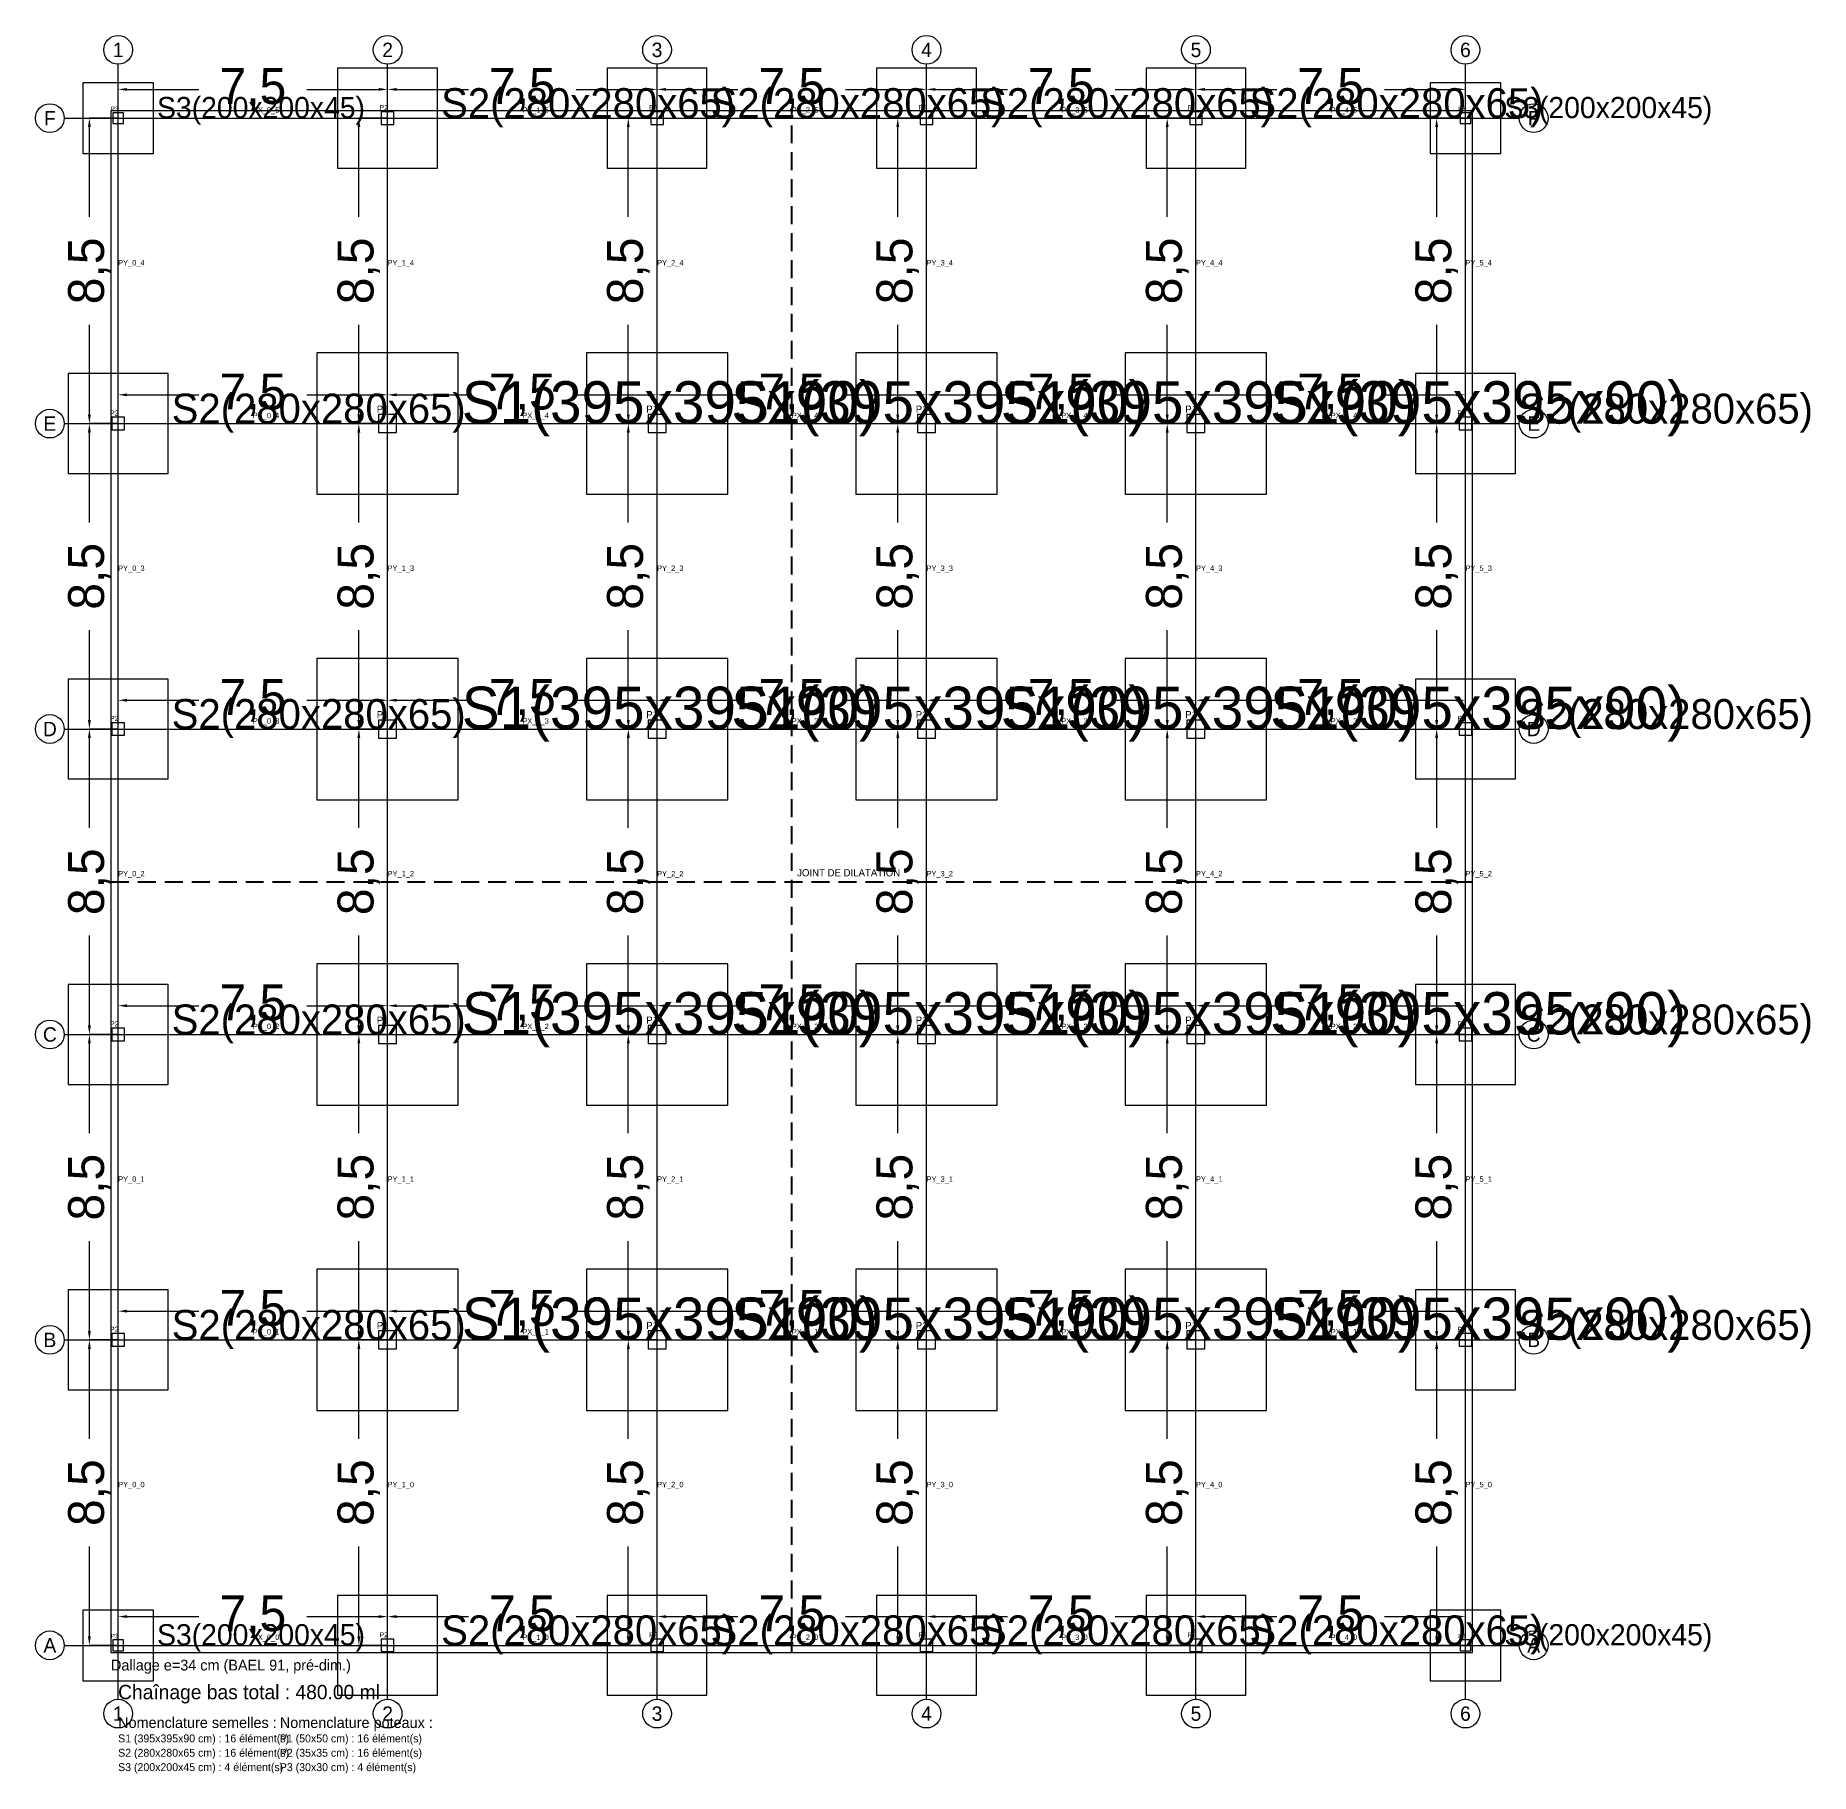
# Model space of a CAD drawing. Header units: metres. Extents: x -2.3 to 47.1, y -3.6 to 44.8.
import ezdxf
from ezdxf.enums import TextEntityAlignment as Align

# ---------------------------------------------------------------- set-up
doc = ezdxf.new("R2010")
doc.units = ezdxf.units.M
doc.linetypes.add('DASHED', pattern=[0.75, 0.5, -0.25])
for name, color, linetype in [('ANNOTATIONS', 7, 'Continuous'), ('AXES_REPERES', 9, 'Continuous'), ('CHAINAGE', 3, 'Continuous'), ('COTATIONS', 7, 'Continuous'), ('DALLAGE', 8, 'Continuous'), ('JOINTS_DILATATION', 30, 'DASHED'), ('POTEAUX', 1, 'Continuous'), ('POUTRES', 4, 'Continuous'), ('SEMELLES', 5, 'Continuous')]:
    doc.layers.add(name, color=color, linetype=linetype)
doc.dimstyles.get("Standard").update_dxf_attribs({"dimtxt": 2.5, "dimasz": 2.5, "dimexe": 1.25, "dimexo": 0.625, "dimtad": 1, "dimcen": 2.5, "dimazin": 3, "dimtfac": 1, "dimtmove": 0, "dimatfit": 3})

msp = doc.modelspace()

# ---------------------------------------------------------------- texts
at = {"layer": 'ANNOTATIONS'}
for s, height, p in [('S3(200x200x45)', 0.5898, (1.083, 42.5)), ('S2(280x280x65)', 0.834, (8.99, 42.5)), ('S2(280x280x65)', 0.834, (16.49, 42.5)), ('S2(280x280x65)', 0.834, (23.99, 42.5)), ('S2(280x280x65)', 0.834, (31.49, 42.5)), ('S3(200x200x45)', 0.5898, (38.583, 42.5)), ('S1(395x395x90)', 1.1796, (9.566, 34)), ('S1(395x395x90)', 1.1796, (17.066, 34)), ('S1(395x395x90)', 1.1796, (24.566, 34)), ('S1(395x395x90)', 1.1796, (32.066, 34)), ('S2(280x280x65)', 0.834, (1.49, 34)), ('S2(280x280x65)', 0.834, (38.99, 34)), ('S1(395x395x90)', 1.1796, (9.566, 25.5)), ('S1(395x395x90)', 1.1796, (17.066, 25.5)), ('S1(395x395x90)', 1.1796, (24.566, 25.5)), ('S1(395x395x90)', 1.1796, (32.066, 25.5)), ('S2(280x280x65)', 0.834, (1.49, 25.5)), ('S2(280x280x65)', 0.834, (38.99, 25.5)), ('S2(280x280x65)', 0.834, (1.49, 17)), ('S1(395x395x90)', 1.1796, (9.566, 17)), ('S1(395x395x90)', 1.1796, (17.066, 17)), ('S1(395x395x90)', 1.1796, (24.566, 17)), ('S1(395x395x90)', 1.1796, (32.066, 17)), ('S2(280x280x65)', 0.834, (38.99, 17)), ('S1(395x395x90)', 1.1796, (9.566, 8.5)), ('S1(395x395x90)', 1.1796, (17.066, 8.5)), ('S1(395x395x90)', 1.1796, (24.566, 8.5)), ('S1(395x395x90)', 1.1796, (32.066, 8.5)), ('S2(280x280x65)', 0.834, (1.49, 8.5)), ('S2(280x280x65)', 0.834, (38.99, 8.5)), ('S3(200x200x45)', 0.5898, (1.083, 0)), ('S2(280x280x65)', 0.834, (8.99, 0)), ('S2(280x280x65)', 0.834, (16.49, 0)), ('S2(280x280x65)', 0.834, (23.99, 0)), ('S2(280x280x65)', 0.834, (31.49, 0)), ('S3(200x200x45)', 0.5898, (38.583, 0)), ('Chaînage bas total : 480.00 ml', 0.4, (0, -1.5)), ('S1 (395x395x90 cm) : 16 élément(s)', 0.22, (0, -2.7)), ('Nomenclature semelles :', 0.3, (0, -2.3)), ('P1 (50x50 cm) : 16 élément(s)', 0.22, (4.5, -2.7)), ('Nomenclature poteaux :', 0.3, (4.5, -2.3)), ('S2 (280x280x65 cm) : 16 élément(s)', 0.22, (0, -3.1)), ('P2 (35x35 cm) : 16 élément(s)', 0.22, (4.5, -3.1)), ('S3 (200x200x45 cm) : 4 élément(s)', 0.22, (0, -3.5)), ('P3 (30x30 cm) : 4 élément(s)', 0.22, (4.5, -3.5))]:
    msp.add_text(s, height=height, dxfattribs=at).set_placement(p)
at = {"layer": 'AXES_REPERES'}
for s, p in [('1', (0, 44.4)), ('2', (7.5, 44.4)), ('3', (15, 44.4)), ('4', (22.5, 44.4)), ('5', (30, 44.4)), ('6', (37.5, 44.4)), ('F', (-1.9, 42.5)), ('F', (39.4, 42.5)), ('E', (-1.9, 34)), ('E', (39.4, 34)), ('D', (-1.9, 25.5)), ('D', (39.4, 25.5)), ('C', (-1.9, 17)), ('C', (39.4, 17)), ('B', (-1.9, 8.5)), ('B', (39.4, 8.5)), ('A', (-1.9, 0)), ('A', (39.4, 0)), ('1', (0, -1.9)), ('2', (7.5, -1.9)), ('3', (15, -1.9)), ('4', (22.5, -1.9)), ('5', (30, -1.9)), ('6', (37.5, -1.9))]:
    msp.add_text(s, height=0.4, dxfattribs=at).set_placement(p, align=Align.MIDDLE_CENTER)
at = {"layer": 'DALLAGE'}
msp.add_text('Dallage e=34 cm (BAEL 91, pré-dim.)', height=0.3, dxfattribs=at).set_placement((-0.2, -0.7))
at = {"layer": 'JOINTS_DILATATION'}
msp.add_text('JOINT DE DILATATION', height=0.2, dxfattribs=at).set_placement((18.9, 21.4))
msp.add_text('JOINT DE DILATATION', height=0.2, dxfattribs=at).set_placement((18.9, 21.4))
at = {"layer": 'POTEAUX'}
for s, height, p in [('P3', 0.12, (-0.2, 42.7)), ('P2', 0.14, (7.275, 42.725)), ('P2', 0.14, (14.775, 42.725)), ('P2', 0.14, (22.275, 42.725)), ('P2', 0.14, (29.775, 42.725)), ('P3', 0.12, (37.3, 42.7)), ('P2', 0.14, (-0.225, 34.225)), ('P1', 0.2, (7.2, 34.3)), ('P1', 0.2, (14.7, 34.3)), ('P1', 0.2, (22.2, 34.3)), ('P1', 0.2, (29.7, 34.3)), ('P2', 0.14, (37.275, 34.225)), ('P2', 0.14, (-0.225, 25.725)), ('P1', 0.2, (7.2, 25.8)), ('P1', 0.2, (14.7, 25.8)), ('P1', 0.2, (22.2, 25.8)), ('P1', 0.2, (29.7, 25.8)), ('P2', 0.14, (37.275, 25.725)), ('P2', 0.14, (-0.225, 17.225)), ('P1', 0.2, (7.2, 17.3)), ('P1', 0.2, (14.7, 17.3)), ('P1', 0.2, (22.2, 17.3)), ('P1', 0.2, (29.7, 17.3)), ('P2', 0.14, (37.275, 17.225)), ('P1', 0.2, (7.2, 8.8)), ('P1', 0.2, (14.7, 8.8)), ('P1', 0.2, (22.2, 8.8)), ('P1', 0.2, (29.7, 8.8)), ('P2', 0.14, (-0.225, 8.725)), ('P2', 0.14, (37.275, 8.725)), ('P3', 0.12, (-0.2, 0.2)), ('P2', 0.14, (7.275, 0.225)), ('P2', 0.14, (14.775, 0.225)), ('P2', 0.14, (22.275, 0.225)), ('P2', 0.14, (29.775, 0.225)), ('P3', 0.12, (37.3, 0.2))]:
    msp.add_text(s, height=height, dxfattribs=at).set_placement(p)
at = {"layer": 'POUTRES'}
for s, p in [('PX_0_5', (3.75, 42.65)), ('PX_1_5', (11.25, 42.65)), ('PX_2_5', (18.75, 42.65)), ('PX_3_5', (26.25, 42.65)), ('PX_4_5', (33.75, 42.65)), ('PY_0_4', (0, 38.4)), ('PY_1_4', (7.5, 38.4)), ('PY_2_4', (15, 38.4)), ('PY_3_4', (22.5, 38.4)), ('PY_4_4', (30, 38.4)), ('PY_5_4', (37.5, 38.4)), ('PX_0_4', (3.75, 34.15)), ('PX_1_4', (11.25, 34.15)), ('PX_2_4', (18.75, 34.15)), ('PX_3_4', (26.25, 34.15)), ('PX_4_4', (33.75, 34.15)), ('PY_0_3', (0, 29.9)), ('PY_1_3', (7.5, 29.9)), ('PY_2_3', (15, 29.9)), ('PY_3_3', (22.5, 29.9)), ('PY_4_3', (30, 29.9)), ('PY_5_3', (37.5, 29.9)), ('PX_0_3', (3.75, 25.65)), ('PX_1_3', (11.25, 25.65)), ('PX_2_3', (18.75, 25.65)), ('PX_3_3', (26.25, 25.65)), ('PX_4_3', (33.75, 25.65)), ('PY_0_2', (0, 21.4)), ('PY_1_2', (7.5, 21.4)), ('PY_2_2', (15, 21.4)), ('PY_3_2', (22.5, 21.4)), ('PY_4_2', (30, 21.4)), ('PY_5_2', (37.5, 21.4)), ('PX_0_2', (3.75, 17.15)), ('PX_1_2', (11.25, 17.15)), ('PX_2_2', (18.75, 17.15)), ('PX_3_2', (26.25, 17.15)), ('PX_4_2', (33.75, 17.15)), ('PY_0_1', (0, 12.9)), ('PY_1_1', (7.5, 12.9)), ('PY_2_1', (15, 12.9)), ('PY_3_1', (22.5, 12.9)), ('PY_4_1', (30, 12.9)), ('PY_5_1', (37.5, 12.9)), ('PX_0_1', (3.75, 8.65)), ('PX_1_1', (11.25, 8.65)), ('PX_2_1', (18.75, 8.65)), ('PX_3_1', (26.25, 8.65)), ('PX_4_1', (33.75, 8.65)), ('PY_0_0', (0, 4.4)), ('PY_1_0', (7.5, 4.4)), ('PY_2_0', (15, 4.4)), ('PY_3_0', (22.5, 4.4)), ('PY_4_0', (30, 4.4)), ('PY_5_0', (37.5, 4.4)), ('PX_0_0', (3.75, 0.15)), ('PX_1_0', (11.25, 0.15)), ('PX_2_0', (18.75, 0.15)), ('PX_3_0', (26.25, 0.15)), ('PX_4_0', (33.75, 0.15))]:
    msp.add_text(s, height=0.15, dxfattribs=at).set_placement(p)

# ---------------------------------------------------------------- blocks, each defined once
blk = doc.blocks.new('_CLOSEDFILLED')
at = {"color": 0, "linetype": 'BYBLOCK'}
blk.add_solid([(-1, 0.16), (0, 0), (-1, -0.16)], dxfattribs=at)
blk = doc.blocks.new('*D1')
for p, q in [((0, 0), (0, 0.8)), ((0.25, 0.8), (2.25, 0.8)), ((5.25, 0.8), (7.25, 0.8)), ((7.5, 0), (7.5, 0.8))]:
    blk.add_line(p, q)
at = {"layer": 'Defpoints'}
for p in [(0, 0.8), (0, 0), (7.5, 0)]:
    blk.add_point(p, dxfattribs=at)
at = {"layer": 'COTATIONS', "xscale": 0.25, "yscale": 0.25, "rotation": 180}
blk.add_blockref('_CLOSEDFILLED', (0, 0.8), dxfattribs=at)
at = {"layer": 'COTATIONS', "xscale": 0.25, "yscale": 0.25}
blk.add_blockref('_CLOSEDFILLED', (7.5, 0.8), dxfattribs=at)
at = {"layer": 'COTATIONS', "insert": (3.75, 0.8), "char_height": 1, "attachment_point": 5}
blk.add_mtext('7,5', dxfattribs=at)
blk = doc.blocks.new('*D2')
for p, q in [((0, 8.5), (-0.8, 8.5)), ((-0.8, 5.75), (-0.8, 8.25)), ((-0.8, 0.25), (-0.8, 2.75)), ((0, 0), (-0.8, 0))]:
    blk.add_line(p, q)
at = {"layer": 'Defpoints'}
for p in [(0, 8.5), (-0.8, 0), (0, 0)]:
    blk.add_point(p, dxfattribs=at)
at = {"layer": 'COTATIONS', "xscale": 0.25, "yscale": 0.25}
for p, rotation in [((-0.8, 8.5), 90), ((-0.8, 0), 270)]:
    blk.add_blockref('_CLOSEDFILLED', p, dxfattribs=dict(at, rotation=rotation))
at = {"layer": 'COTATIONS', "insert": (-0.8, 4.25), "char_height": 1, "attachment_point": 5, "rotation": 90}
blk.add_mtext('8,5', dxfattribs=at)
blk = doc.blocks.new('*D3')
for p, q in [((0, 8.5), (0, 9.3)), ((0.25, 9.3), (2.25, 9.3)), ((5.25, 9.3), (7.25, 9.3)), ((7.5, 8.5), (7.5, 9.3))]:
    blk.add_line(p, q)
at = {"layer": 'Defpoints'}
for p in [(0, 9.3), (0, 8.5), (7.5, 8.5)]:
    blk.add_point(p, dxfattribs=at)
at = {"layer": 'COTATIONS', "xscale": 0.25, "yscale": 0.25, "rotation": 180}
blk.add_blockref('_CLOSEDFILLED', (0, 9.3), dxfattribs=at)
at = {"layer": 'COTATIONS', "xscale": 0.25, "yscale": 0.25}
blk.add_blockref('_CLOSEDFILLED', (7.5, 9.3), dxfattribs=at)
at = {"layer": 'COTATIONS', "insert": (3.75, 9.3), "char_height": 1, "attachment_point": 5}
blk.add_mtext('7,5', dxfattribs=at)
blk = doc.blocks.new('*D4')
for p, q in [((0, 17), (-0.8, 17)), ((-0.8, 14.25), (-0.8, 16.75)), ((-0.8, 8.75), (-0.8, 11.25)), ((0, 8.5), (-0.8, 8.5))]:
    blk.add_line(p, q)
at = {"layer": 'Defpoints'}
for p in [(0, 17), (-0.8, 8.5), (0, 8.5)]:
    blk.add_point(p, dxfattribs=at)
at = {"layer": 'COTATIONS', "xscale": 0.25, "yscale": 0.25}
for p, rotation in [((-0.8, 17), 90), ((-0.8, 8.5), 270)]:
    blk.add_blockref('_CLOSEDFILLED', p, dxfattribs=dict(at, rotation=rotation))
at = {"layer": 'COTATIONS', "insert": (-0.8, 12.75), "char_height": 1, "attachment_point": 5, "rotation": 90}
blk.add_mtext('8,5', dxfattribs=at)
blk = doc.blocks.new('*D5')
for p, q in [((0, 17), (0, 17.8)), ((0.25, 17.8), (2.25, 17.8)), ((5.25, 17.8), (7.25, 17.8)), ((7.5, 17), (7.5, 17.8))]:
    blk.add_line(p, q)
at = {"layer": 'Defpoints'}
for p in [(0, 17.8), (0, 17), (7.5, 17)]:
    blk.add_point(p, dxfattribs=at)
at = {"layer": 'COTATIONS', "xscale": 0.25, "yscale": 0.25, "rotation": 180}
blk.add_blockref('_CLOSEDFILLED', (0, 17.8), dxfattribs=at)
at = {"layer": 'COTATIONS', "xscale": 0.25, "yscale": 0.25}
blk.add_blockref('_CLOSEDFILLED', (7.5, 17.8), dxfattribs=at)
at = {"layer": 'COTATIONS', "insert": (3.75, 17.8), "char_height": 1, "attachment_point": 5}
blk.add_mtext('7,5', dxfattribs=at)
blk = doc.blocks.new('*D6')
for p, q in [((0, 25.5), (-0.8, 25.5)), ((-0.8, 22.75), (-0.8, 25.25)), ((-0.8, 17.25), (-0.8, 19.75)), ((0, 17), (-0.8, 17))]:
    blk.add_line(p, q)
at = {"layer": 'Defpoints'}
for p in [(0, 25.5), (-0.8, 17), (0, 17)]:
    blk.add_point(p, dxfattribs=at)
at = {"layer": 'COTATIONS', "xscale": 0.25, "yscale": 0.25}
for p, rotation in [((-0.8, 25.5), 90), ((-0.8, 17), 270)]:
    blk.add_blockref('_CLOSEDFILLED', p, dxfattribs=dict(at, rotation=rotation))
at = {"layer": 'COTATIONS', "insert": (-0.8, 21.25), "char_height": 1, "attachment_point": 5, "rotation": 90}
blk.add_mtext('8,5', dxfattribs=at)
blk = doc.blocks.new('*D7')
for p, q in [((0, 25.5), (0, 26.3)), ((0.25, 26.3), (2.25, 26.3)), ((5.25, 26.3), (7.25, 26.3)), ((7.5, 25.5), (7.5, 26.3))]:
    blk.add_line(p, q)
at = {"layer": 'Defpoints'}
for p in [(0, 26.3), (0, 25.5), (7.5, 25.5)]:
    blk.add_point(p, dxfattribs=at)
at = {"layer": 'COTATIONS', "xscale": 0.25, "yscale": 0.25, "rotation": 180}
blk.add_blockref('_CLOSEDFILLED', (0, 26.3), dxfattribs=at)
at = {"layer": 'COTATIONS', "xscale": 0.25, "yscale": 0.25}
blk.add_blockref('_CLOSEDFILLED', (7.5, 26.3), dxfattribs=at)
at = {"layer": 'COTATIONS', "insert": (3.75, 26.3), "char_height": 1, "attachment_point": 5}
blk.add_mtext('7,5', dxfattribs=at)
blk = doc.blocks.new('*D8')
for p, q in [((0, 34), (-0.8, 34)), ((-0.8, 31.25), (-0.8, 33.75)), ((-0.8, 25.75), (-0.8, 28.25)), ((0, 25.5), (-0.8, 25.5))]:
    blk.add_line(p, q)
at = {"layer": 'Defpoints'}
for p in [(0, 34), (-0.8, 25.5), (0, 25.5)]:
    blk.add_point(p, dxfattribs=at)
at = {"layer": 'COTATIONS', "xscale": 0.25, "yscale": 0.25}
for p, rotation in [((-0.8, 34), 90), ((-0.8, 25.5), 270)]:
    blk.add_blockref('_CLOSEDFILLED', p, dxfattribs=dict(at, rotation=rotation))
at = {"layer": 'COTATIONS', "insert": (-0.8, 29.75), "char_height": 1, "attachment_point": 5, "rotation": 90}
blk.add_mtext('8,5', dxfattribs=at)
blk = doc.blocks.new('*D9')
for p, q in [((0, 34), (0, 34.8)), ((0.25, 34.8), (2.25, 34.8)), ((5.25, 34.8), (7.25, 34.8)), ((7.5, 34), (7.5, 34.8))]:
    blk.add_line(p, q)
at = {"layer": 'Defpoints'}
for p in [(0, 34.8), (0, 34), (7.5, 34)]:
    blk.add_point(p, dxfattribs=at)
at = {"layer": 'COTATIONS', "xscale": 0.25, "yscale": 0.25, "rotation": 180}
blk.add_blockref('_CLOSEDFILLED', (0, 34.8), dxfattribs=at)
at = {"layer": 'COTATIONS', "xscale": 0.25, "yscale": 0.25}
blk.add_blockref('_CLOSEDFILLED', (7.5, 34.8), dxfattribs=at)
at = {"layer": 'COTATIONS', "insert": (3.75, 34.8), "char_height": 1, "attachment_point": 5}
blk.add_mtext('7,5', dxfattribs=at)
blk = doc.blocks.new('*D10')
for p, q in [((0, 42.5), (-0.8, 42.5)), ((-0.8, 39.75), (-0.8, 42.25)), ((-0.8, 34.25), (-0.8, 36.75)), ((0, 34), (-0.8, 34))]:
    blk.add_line(p, q)
at = {"layer": 'Defpoints'}
for p in [(0, 42.5), (-0.8, 34), (0, 34)]:
    blk.add_point(p, dxfattribs=at)
at = {"layer": 'COTATIONS', "xscale": 0.25, "yscale": 0.25}
for p, rotation in [((-0.8, 42.5), 90), ((-0.8, 34), 270)]:
    blk.add_blockref('_CLOSEDFILLED', p, dxfattribs=dict(at, rotation=rotation))
at = {"layer": 'COTATIONS', "insert": (-0.8, 38.25), "char_height": 1, "attachment_point": 5, "rotation": 90}
blk.add_mtext('8,5', dxfattribs=at)
blk = doc.blocks.new('*D11')
for p, q in [((0, 42.5), (0, 43.3)), ((0.25, 43.3), (2.25, 43.3)), ((5.25, 43.3), (7.25, 43.3)), ((7.5, 42.5), (7.5, 43.3))]:
    blk.add_line(p, q)
at = {"layer": 'Defpoints'}
for p in [(0, 43.3), (0, 42.5), (7.5, 42.5)]:
    blk.add_point(p, dxfattribs=at)
at = {"layer": 'COTATIONS', "xscale": 0.25, "yscale": 0.25, "rotation": 180}
blk.add_blockref('_CLOSEDFILLED', (0, 43.3), dxfattribs=at)
at = {"layer": 'COTATIONS', "xscale": 0.25, "yscale": 0.25}
blk.add_blockref('_CLOSEDFILLED', (7.5, 43.3), dxfattribs=at)
at = {"layer": 'COTATIONS', "insert": (3.75, 43.3), "char_height": 1, "attachment_point": 5}
blk.add_mtext('7,5', dxfattribs=at)
blk = doc.blocks.new('*D12')
for p, q in [((7.5, 0), (7.5, 0.8)), ((7.75, 0.8), (9.75, 0.8)), ((12.75, 0.8), (14.75, 0.8)), ((15, 0), (15, 0.8))]:
    blk.add_line(p, q)
at = {"layer": 'Defpoints'}
for p in [(7.5, 0.8), (7.5, 0), (15, 0)]:
    blk.add_point(p, dxfattribs=at)
at = {"layer": 'COTATIONS', "xscale": 0.25, "yscale": 0.25, "rotation": 180}
blk.add_blockref('_CLOSEDFILLED', (7.5, 0.8), dxfattribs=at)
at = {"layer": 'COTATIONS', "xscale": 0.25, "yscale": 0.25}
blk.add_blockref('_CLOSEDFILLED', (15, 0.8), dxfattribs=at)
at = {"layer": 'COTATIONS', "insert": (11.25, 0.8), "char_height": 1, "attachment_point": 5}
blk.add_mtext('7,5', dxfattribs=at)
blk = doc.blocks.new('*D13')
for p, q in [((7.5, 8.5), (6.7, 8.5)), ((6.7, 5.75), (6.7, 8.25)), ((6.7, 0.25), (6.7, 2.75)), ((7.5, 0), (6.7, 0))]:
    blk.add_line(p, q)
at = {"layer": 'Defpoints'}
for p in [(7.5, 8.5), (6.7, 0), (7.5, 0)]:
    blk.add_point(p, dxfattribs=at)
at = {"layer": 'COTATIONS', "xscale": 0.25, "yscale": 0.25}
for p, rotation in [((6.7, 8.5), 90), ((6.7, 0), 270)]:
    blk.add_blockref('_CLOSEDFILLED', p, dxfattribs=dict(at, rotation=rotation))
at = {"layer": 'COTATIONS', "insert": (6.7, 4.25), "char_height": 1, "attachment_point": 5, "rotation": 90}
blk.add_mtext('8,5', dxfattribs=at)
blk = doc.blocks.new('*D14')
for p, q in [((7.5, 8.5), (7.5, 9.3)), ((7.75, 9.3), (9.75, 9.3)), ((12.75, 9.3), (14.75, 9.3)), ((15, 8.5), (15, 9.3))]:
    blk.add_line(p, q)
at = {"layer": 'Defpoints'}
for p in [(7.5, 9.3), (7.5, 8.5), (15, 8.5)]:
    blk.add_point(p, dxfattribs=at)
at = {"layer": 'COTATIONS', "xscale": 0.25, "yscale": 0.25, "rotation": 180}
blk.add_blockref('_CLOSEDFILLED', (7.5, 9.3), dxfattribs=at)
at = {"layer": 'COTATIONS', "xscale": 0.25, "yscale": 0.25}
blk.add_blockref('_CLOSEDFILLED', (15, 9.3), dxfattribs=at)
at = {"layer": 'COTATIONS', "insert": (11.25, 9.3), "char_height": 1, "attachment_point": 5}
blk.add_mtext('7,5', dxfattribs=at)
blk = doc.blocks.new('*D15')
for p, q in [((7.5, 17), (6.7, 17)), ((6.7, 14.25), (6.7, 16.75)), ((6.7, 8.75), (6.7, 11.25)), ((7.5, 8.5), (6.7, 8.5))]:
    blk.add_line(p, q)
at = {"layer": 'Defpoints'}
for p in [(7.5, 17), (6.7, 8.5), (7.5, 8.5)]:
    blk.add_point(p, dxfattribs=at)
at = {"layer": 'COTATIONS', "xscale": 0.25, "yscale": 0.25}
for p, rotation in [((6.7, 17), 90), ((6.7, 8.5), 270)]:
    blk.add_blockref('_CLOSEDFILLED', p, dxfattribs=dict(at, rotation=rotation))
at = {"layer": 'COTATIONS', "insert": (6.7, 12.75), "char_height": 1, "attachment_point": 5, "rotation": 90}
blk.add_mtext('8,5', dxfattribs=at)
blk = doc.blocks.new('*D16')
for p, q in [((7.5, 17), (7.5, 17.8)), ((7.75, 17.8), (9.75, 17.8)), ((12.75, 17.8), (14.75, 17.8)), ((15, 17), (15, 17.8))]:
    blk.add_line(p, q)
at = {"layer": 'Defpoints'}
for p in [(7.5, 17.8), (7.5, 17), (15, 17)]:
    blk.add_point(p, dxfattribs=at)
at = {"layer": 'COTATIONS', "xscale": 0.25, "yscale": 0.25, "rotation": 180}
blk.add_blockref('_CLOSEDFILLED', (7.5, 17.8), dxfattribs=at)
at = {"layer": 'COTATIONS', "xscale": 0.25, "yscale": 0.25}
blk.add_blockref('_CLOSEDFILLED', (15, 17.8), dxfattribs=at)
at = {"layer": 'COTATIONS', "insert": (11.25, 17.8), "char_height": 1, "attachment_point": 5}
blk.add_mtext('7,5', dxfattribs=at)
blk = doc.blocks.new('*D17')
for p, q in [((7.5, 25.5), (6.7, 25.5)), ((6.7, 22.75), (6.7, 25.25)), ((6.7, 17.25), (6.7, 19.75)), ((7.5, 17), (6.7, 17))]:
    blk.add_line(p, q)
at = {"layer": 'Defpoints'}
for p in [(7.5, 25.5), (6.7, 17), (7.5, 17)]:
    blk.add_point(p, dxfattribs=at)
at = {"layer": 'COTATIONS', "xscale": 0.25, "yscale": 0.25}
for p, rotation in [((6.7, 25.5), 90), ((6.7, 17), 270)]:
    blk.add_blockref('_CLOSEDFILLED', p, dxfattribs=dict(at, rotation=rotation))
at = {"layer": 'COTATIONS', "insert": (6.7, 21.25), "char_height": 1, "attachment_point": 5, "rotation": 90}
blk.add_mtext('8,5', dxfattribs=at)
blk = doc.blocks.new('*D18')
for p, q in [((7.5, 25.5), (7.5, 26.3)), ((7.75, 26.3), (9.75, 26.3)), ((12.75, 26.3), (14.75, 26.3)), ((15, 25.5), (15, 26.3))]:
    blk.add_line(p, q)
at = {"layer": 'Defpoints'}
for p in [(7.5, 26.3), (7.5, 25.5), (15, 25.5)]:
    blk.add_point(p, dxfattribs=at)
at = {"layer": 'COTATIONS', "xscale": 0.25, "yscale": 0.25, "rotation": 180}
blk.add_blockref('_CLOSEDFILLED', (7.5, 26.3), dxfattribs=at)
at = {"layer": 'COTATIONS', "xscale": 0.25, "yscale": 0.25}
blk.add_blockref('_CLOSEDFILLED', (15, 26.3), dxfattribs=at)
at = {"layer": 'COTATIONS', "insert": (11.25, 26.3), "char_height": 1, "attachment_point": 5}
blk.add_mtext('7,5', dxfattribs=at)
blk = doc.blocks.new('*D19')
for p, q in [((7.5, 34), (6.7, 34)), ((6.7, 31.25), (6.7, 33.75)), ((6.7, 25.75), (6.7, 28.25)), ((7.5, 25.5), (6.7, 25.5))]:
    blk.add_line(p, q)
at = {"layer": 'Defpoints'}
for p in [(7.5, 34), (6.7, 25.5), (7.5, 25.5)]:
    blk.add_point(p, dxfattribs=at)
at = {"layer": 'COTATIONS', "xscale": 0.25, "yscale": 0.25}
for p, rotation in [((6.7, 34), 90), ((6.7, 25.5), 270)]:
    blk.add_blockref('_CLOSEDFILLED', p, dxfattribs=dict(at, rotation=rotation))
at = {"layer": 'COTATIONS', "insert": (6.7, 29.75), "char_height": 1, "attachment_point": 5, "rotation": 90}
blk.add_mtext('8,5', dxfattribs=at)
blk = doc.blocks.new('*D20')
for p, q in [((7.5, 34), (7.5, 34.8)), ((7.75, 34.8), (9.75, 34.8)), ((12.75, 34.8), (14.75, 34.8)), ((15, 34), (15, 34.8))]:
    blk.add_line(p, q)
at = {"layer": 'Defpoints'}
for p in [(7.5, 34.8), (7.5, 34), (15, 34)]:
    blk.add_point(p, dxfattribs=at)
at = {"layer": 'COTATIONS', "xscale": 0.25, "yscale": 0.25, "rotation": 180}
blk.add_blockref('_CLOSEDFILLED', (7.5, 34.8), dxfattribs=at)
at = {"layer": 'COTATIONS', "xscale": 0.25, "yscale": 0.25}
blk.add_blockref('_CLOSEDFILLED', (15, 34.8), dxfattribs=at)
at = {"layer": 'COTATIONS', "insert": (11.25, 34.8), "char_height": 1, "attachment_point": 5}
blk.add_mtext('7,5', dxfattribs=at)
blk = doc.blocks.new('*D21')
for p, q in [((7.5, 42.5), (6.7, 42.5)), ((6.7, 39.75), (6.7, 42.25)), ((6.7, 34.25), (6.7, 36.75)), ((7.5, 34), (6.7, 34))]:
    blk.add_line(p, q)
at = {"layer": 'Defpoints'}
for p in [(7.5, 42.5), (6.7, 34), (7.5, 34)]:
    blk.add_point(p, dxfattribs=at)
at = {"layer": 'COTATIONS', "xscale": 0.25, "yscale": 0.25}
for p, rotation in [((6.7, 42.5), 90), ((6.7, 34), 270)]:
    blk.add_blockref('_CLOSEDFILLED', p, dxfattribs=dict(at, rotation=rotation))
at = {"layer": 'COTATIONS', "insert": (6.7, 38.25), "char_height": 1, "attachment_point": 5, "rotation": 90}
blk.add_mtext('8,5', dxfattribs=at)
blk = doc.blocks.new('*D22')
for p, q in [((7.5, 42.5), (7.5, 43.3)), ((7.75, 43.3), (9.75, 43.3)), ((12.75, 43.3), (14.75, 43.3)), ((15, 42.5), (15, 43.3))]:
    blk.add_line(p, q)
at = {"layer": 'Defpoints'}
for p in [(7.5, 43.3), (7.5, 42.5), (15, 42.5)]:
    blk.add_point(p, dxfattribs=at)
at = {"layer": 'COTATIONS', "xscale": 0.25, "yscale": 0.25, "rotation": 180}
blk.add_blockref('_CLOSEDFILLED', (7.5, 43.3), dxfattribs=at)
at = {"layer": 'COTATIONS', "xscale": 0.25, "yscale": 0.25}
blk.add_blockref('_CLOSEDFILLED', (15, 43.3), dxfattribs=at)
at = {"layer": 'COTATIONS', "insert": (11.25, 43.3), "char_height": 1, "attachment_point": 5}
blk.add_mtext('7,5', dxfattribs=at)
blk = doc.blocks.new('*D23')
for p, q in [((15, 0), (15, 0.8)), ((15.25, 0.8), (17.25, 0.8)), ((20.25, 0.8), (22.25, 0.8)), ((22.5, 0), (22.5, 0.8))]:
    blk.add_line(p, q)
at = {"layer": 'Defpoints'}
for p in [(15, 0.8), (15, 0), (22.5, 0)]:
    blk.add_point(p, dxfattribs=at)
at = {"layer": 'COTATIONS', "xscale": 0.25, "yscale": 0.25, "rotation": 180}
blk.add_blockref('_CLOSEDFILLED', (15, 0.8), dxfattribs=at)
at = {"layer": 'COTATIONS', "xscale": 0.25, "yscale": 0.25}
blk.add_blockref('_CLOSEDFILLED', (22.5, 0.8), dxfattribs=at)
at = {"layer": 'COTATIONS', "insert": (18.75, 0.8), "char_height": 1, "attachment_point": 5}
blk.add_mtext('7,5', dxfattribs=at)
blk = doc.blocks.new('*D24')
for p, q in [((15, 8.5), (14.2, 8.5)), ((14.2, 5.75), (14.2, 8.25)), ((14.2, 0.25), (14.2, 2.75)), ((15, 0), (14.2, 0))]:
    blk.add_line(p, q)
at = {"layer": 'Defpoints'}
for p in [(15, 8.5), (14.2, 0), (15, 0)]:
    blk.add_point(p, dxfattribs=at)
at = {"layer": 'COTATIONS', "xscale": 0.25, "yscale": 0.25}
for p, rotation in [((14.2, 8.5), 90), ((14.2, 0), 270)]:
    blk.add_blockref('_CLOSEDFILLED', p, dxfattribs=dict(at, rotation=rotation))
at = {"layer": 'COTATIONS', "insert": (14.2, 4.25), "char_height": 1, "attachment_point": 5, "rotation": 90}
blk.add_mtext('8,5', dxfattribs=at)
blk = doc.blocks.new('*D25')
for p, q in [((15, 8.5), (15, 9.3)), ((15.25, 9.3), (17.25, 9.3)), ((20.25, 9.3), (22.25, 9.3)), ((22.5, 8.5), (22.5, 9.3))]:
    blk.add_line(p, q)
at = {"layer": 'Defpoints'}
for p in [(15, 9.3), (15, 8.5), (22.5, 8.5)]:
    blk.add_point(p, dxfattribs=at)
at = {"layer": 'COTATIONS', "xscale": 0.25, "yscale": 0.25, "rotation": 180}
blk.add_blockref('_CLOSEDFILLED', (15, 9.3), dxfattribs=at)
at = {"layer": 'COTATIONS', "xscale": 0.25, "yscale": 0.25}
blk.add_blockref('_CLOSEDFILLED', (22.5, 9.3), dxfattribs=at)
at = {"layer": 'COTATIONS', "insert": (18.75, 9.3), "char_height": 1, "attachment_point": 5}
blk.add_mtext('7,5', dxfattribs=at)
blk = doc.blocks.new('*D26')
for p, q in [((15, 17), (14.2, 17)), ((14.2, 14.25), (14.2, 16.75)), ((14.2, 8.75), (14.2, 11.25)), ((15, 8.5), (14.2, 8.5))]:
    blk.add_line(p, q)
at = {"layer": 'Defpoints'}
for p in [(15, 17), (14.2, 8.5), (15, 8.5)]:
    blk.add_point(p, dxfattribs=at)
at = {"layer": 'COTATIONS', "xscale": 0.25, "yscale": 0.25}
for p, rotation in [((14.2, 17), 90), ((14.2, 8.5), 270)]:
    blk.add_blockref('_CLOSEDFILLED', p, dxfattribs=dict(at, rotation=rotation))
at = {"layer": 'COTATIONS', "insert": (14.2, 12.75), "char_height": 1, "attachment_point": 5, "rotation": 90}
blk.add_mtext('8,5', dxfattribs=at)
blk = doc.blocks.new('*D27')
for p, q in [((15, 17), (15, 17.8)), ((15.25, 17.8), (17.25, 17.8)), ((20.25, 17.8), (22.25, 17.8)), ((22.5, 17), (22.5, 17.8))]:
    blk.add_line(p, q)
at = {"layer": 'Defpoints'}
for p in [(15, 17.8), (15, 17), (22.5, 17)]:
    blk.add_point(p, dxfattribs=at)
at = {"layer": 'COTATIONS', "xscale": 0.25, "yscale": 0.25, "rotation": 180}
blk.add_blockref('_CLOSEDFILLED', (15, 17.8), dxfattribs=at)
at = {"layer": 'COTATIONS', "xscale": 0.25, "yscale": 0.25}
blk.add_blockref('_CLOSEDFILLED', (22.5, 17.8), dxfattribs=at)
at = {"layer": 'COTATIONS', "insert": (18.75, 17.8), "char_height": 1, "attachment_point": 5}
blk.add_mtext('7,5', dxfattribs=at)
blk = doc.blocks.new('*D28')
for p, q in [((15, 25.5), (14.2, 25.5)), ((14.2, 22.75), (14.2, 25.25)), ((14.2, 17.25), (14.2, 19.75)), ((15, 17), (14.2, 17))]:
    blk.add_line(p, q)
at = {"layer": 'Defpoints'}
for p in [(15, 25.5), (14.2, 17), (15, 17)]:
    blk.add_point(p, dxfattribs=at)
at = {"layer": 'COTATIONS', "xscale": 0.25, "yscale": 0.25}
for p, rotation in [((14.2, 25.5), 90), ((14.2, 17), 270)]:
    blk.add_blockref('_CLOSEDFILLED', p, dxfattribs=dict(at, rotation=rotation))
at = {"layer": 'COTATIONS', "insert": (14.2, 21.25), "char_height": 1, "attachment_point": 5, "rotation": 90}
blk.add_mtext('8,5', dxfattribs=at)
blk = doc.blocks.new('*D29')
for p, q in [((15, 25.5), (15, 26.3)), ((15.25, 26.3), (17.25, 26.3)), ((20.25, 26.3), (22.25, 26.3)), ((22.5, 25.5), (22.5, 26.3))]:
    blk.add_line(p, q)
at = {"layer": 'Defpoints'}
for p in [(15, 26.3), (15, 25.5), (22.5, 25.5)]:
    blk.add_point(p, dxfattribs=at)
at = {"layer": 'COTATIONS', "xscale": 0.25, "yscale": 0.25, "rotation": 180}
blk.add_blockref('_CLOSEDFILLED', (15, 26.3), dxfattribs=at)
at = {"layer": 'COTATIONS', "xscale": 0.25, "yscale": 0.25}
blk.add_blockref('_CLOSEDFILLED', (22.5, 26.3), dxfattribs=at)
at = {"layer": 'COTATIONS', "insert": (18.75, 26.3), "char_height": 1, "attachment_point": 5}
blk.add_mtext('7,5', dxfattribs=at)
blk = doc.blocks.new('*D30')
for p, q in [((15, 34), (14.2, 34)), ((14.2, 31.25), (14.2, 33.75)), ((14.2, 25.75), (14.2, 28.25)), ((15, 25.5), (14.2, 25.5))]:
    blk.add_line(p, q)
at = {"layer": 'Defpoints'}
for p in [(15, 34), (14.2, 25.5), (15, 25.5)]:
    blk.add_point(p, dxfattribs=at)
at = {"layer": 'COTATIONS', "xscale": 0.25, "yscale": 0.25}
for p, rotation in [((14.2, 34), 90), ((14.2, 25.5), 270)]:
    blk.add_blockref('_CLOSEDFILLED', p, dxfattribs=dict(at, rotation=rotation))
at = {"layer": 'COTATIONS', "insert": (14.2, 29.75), "char_height": 1, "attachment_point": 5, "rotation": 90}
blk.add_mtext('8,5', dxfattribs=at)
blk = doc.blocks.new('*D31')
for p, q in [((15, 34), (15, 34.8)), ((15.25, 34.8), (17.25, 34.8)), ((20.25, 34.8), (22.25, 34.8)), ((22.5, 34), (22.5, 34.8))]:
    blk.add_line(p, q)
at = {"layer": 'Defpoints'}
for p in [(15, 34.8), (15, 34), (22.5, 34)]:
    blk.add_point(p, dxfattribs=at)
at = {"layer": 'COTATIONS', "xscale": 0.25, "yscale": 0.25, "rotation": 180}
blk.add_blockref('_CLOSEDFILLED', (15, 34.8), dxfattribs=at)
at = {"layer": 'COTATIONS', "xscale": 0.25, "yscale": 0.25}
blk.add_blockref('_CLOSEDFILLED', (22.5, 34.8), dxfattribs=at)
at = {"layer": 'COTATIONS', "insert": (18.75, 34.8), "char_height": 1, "attachment_point": 5}
blk.add_mtext('7,5', dxfattribs=at)
blk = doc.blocks.new('*D32')
for p, q in [((15, 42.5), (14.2, 42.5)), ((14.2, 39.75), (14.2, 42.25)), ((14.2, 34.25), (14.2, 36.75)), ((15, 34), (14.2, 34))]:
    blk.add_line(p, q)
at = {"layer": 'Defpoints'}
for p in [(15, 42.5), (14.2, 34), (15, 34)]:
    blk.add_point(p, dxfattribs=at)
at = {"layer": 'COTATIONS', "xscale": 0.25, "yscale": 0.25}
for p, rotation in [((14.2, 42.5), 90), ((14.2, 34), 270)]:
    blk.add_blockref('_CLOSEDFILLED', p, dxfattribs=dict(at, rotation=rotation))
at = {"layer": 'COTATIONS', "insert": (14.2, 38.25), "char_height": 1, "attachment_point": 5, "rotation": 90}
blk.add_mtext('8,5', dxfattribs=at)
blk = doc.blocks.new('*D33')
for p, q in [((15, 42.5), (15, 43.3)), ((15.25, 43.3), (17.25, 43.3)), ((20.25, 43.3), (22.25, 43.3)), ((22.5, 42.5), (22.5, 43.3))]:
    blk.add_line(p, q)
at = {"layer": 'Defpoints'}
for p in [(15, 43.3), (15, 42.5), (22.5, 42.5)]:
    blk.add_point(p, dxfattribs=at)
at = {"layer": 'COTATIONS', "xscale": 0.25, "yscale": 0.25, "rotation": 180}
blk.add_blockref('_CLOSEDFILLED', (15, 43.3), dxfattribs=at)
at = {"layer": 'COTATIONS', "xscale": 0.25, "yscale": 0.25}
blk.add_blockref('_CLOSEDFILLED', (22.5, 43.3), dxfattribs=at)
at = {"layer": 'COTATIONS', "insert": (18.75, 43.3), "char_height": 1, "attachment_point": 5}
blk.add_mtext('7,5', dxfattribs=at)
blk = doc.blocks.new('*D34')
for p, q in [((22.5, 0), (22.5, 0.8)), ((22.75, 0.8), (24.75, 0.8)), ((27.75, 0.8), (29.75, 0.8)), ((30, 0), (30, 0.8))]:
    blk.add_line(p, q)
at = {"layer": 'Defpoints'}
for p in [(22.5, 0.8), (22.5, 0), (30, 0)]:
    blk.add_point(p, dxfattribs=at)
at = {"layer": 'COTATIONS', "xscale": 0.25, "yscale": 0.25, "rotation": 180}
blk.add_blockref('_CLOSEDFILLED', (22.5, 0.8), dxfattribs=at)
at = {"layer": 'COTATIONS', "xscale": 0.25, "yscale": 0.25}
blk.add_blockref('_CLOSEDFILLED', (30, 0.8), dxfattribs=at)
at = {"layer": 'COTATIONS', "insert": (26.25, 0.8), "char_height": 1, "attachment_point": 5}
blk.add_mtext('7,5', dxfattribs=at)
blk = doc.blocks.new('*D35')
for p, q in [((22.5, 8.5), (21.7, 8.5)), ((21.7, 5.75), (21.7, 8.25)), ((21.7, 0.25), (21.7, 2.75)), ((22.5, 0), (21.7, 0))]:
    blk.add_line(p, q)
at = {"layer": 'Defpoints'}
for p in [(22.5, 8.5), (21.7, 0), (22.5, 0)]:
    blk.add_point(p, dxfattribs=at)
at = {"layer": 'COTATIONS', "xscale": 0.25, "yscale": 0.25}
for p, rotation in [((21.7, 8.5), 90), ((21.7, 0), 270)]:
    blk.add_blockref('_CLOSEDFILLED', p, dxfattribs=dict(at, rotation=rotation))
at = {"layer": 'COTATIONS', "insert": (21.7, 4.25), "char_height": 1, "attachment_point": 5, "rotation": 90}
blk.add_mtext('8,5', dxfattribs=at)
blk = doc.blocks.new('*D36')
for p, q in [((22.5, 8.5), (22.5, 9.3)), ((22.75, 9.3), (24.75, 9.3)), ((27.75, 9.3), (29.75, 9.3)), ((30, 8.5), (30, 9.3))]:
    blk.add_line(p, q)
at = {"layer": 'Defpoints'}
for p in [(22.5, 9.3), (22.5, 8.5), (30, 8.5)]:
    blk.add_point(p, dxfattribs=at)
at = {"layer": 'COTATIONS', "xscale": 0.25, "yscale": 0.25, "rotation": 180}
blk.add_blockref('_CLOSEDFILLED', (22.5, 9.3), dxfattribs=at)
at = {"layer": 'COTATIONS', "xscale": 0.25, "yscale": 0.25}
blk.add_blockref('_CLOSEDFILLED', (30, 9.3), dxfattribs=at)
at = {"layer": 'COTATIONS', "insert": (26.25, 9.3), "char_height": 1, "attachment_point": 5}
blk.add_mtext('7,5', dxfattribs=at)
blk = doc.blocks.new('*D37')
for p, q in [((22.5, 17), (21.7, 17)), ((21.7, 14.25), (21.7, 16.75)), ((21.7, 8.75), (21.7, 11.25)), ((22.5, 8.5), (21.7, 8.5))]:
    blk.add_line(p, q)
at = {"layer": 'Defpoints'}
for p in [(22.5, 17), (21.7, 8.5), (22.5, 8.5)]:
    blk.add_point(p, dxfattribs=at)
at = {"layer": 'COTATIONS', "xscale": 0.25, "yscale": 0.25}
for p, rotation in [((21.7, 17), 90), ((21.7, 8.5), 270)]:
    blk.add_blockref('_CLOSEDFILLED', p, dxfattribs=dict(at, rotation=rotation))
at = {"layer": 'COTATIONS', "insert": (21.7, 12.75), "char_height": 1, "attachment_point": 5, "rotation": 90}
blk.add_mtext('8,5', dxfattribs=at)
blk = doc.blocks.new('*D38')
for p, q in [((22.5, 17), (22.5, 17.8)), ((22.75, 17.8), (24.75, 17.8)), ((27.75, 17.8), (29.75, 17.8)), ((30, 17), (30, 17.8))]:
    blk.add_line(p, q)
at = {"layer": 'Defpoints'}
for p in [(22.5, 17.8), (22.5, 17), (30, 17)]:
    blk.add_point(p, dxfattribs=at)
at = {"layer": 'COTATIONS', "xscale": 0.25, "yscale": 0.25, "rotation": 180}
blk.add_blockref('_CLOSEDFILLED', (22.5, 17.8), dxfattribs=at)
at = {"layer": 'COTATIONS', "xscale": 0.25, "yscale": 0.25}
blk.add_blockref('_CLOSEDFILLED', (30, 17.8), dxfattribs=at)
at = {"layer": 'COTATIONS', "insert": (26.25, 17.8), "char_height": 1, "attachment_point": 5}
blk.add_mtext('7,5', dxfattribs=at)
blk = doc.blocks.new('*D39')
for p, q in [((22.5, 25.5), (21.7, 25.5)), ((21.7, 22.75), (21.7, 25.25)), ((21.7, 17.25), (21.7, 19.75)), ((22.5, 17), (21.7, 17))]:
    blk.add_line(p, q)
at = {"layer": 'Defpoints'}
for p in [(22.5, 25.5), (21.7, 17), (22.5, 17)]:
    blk.add_point(p, dxfattribs=at)
at = {"layer": 'COTATIONS', "xscale": 0.25, "yscale": 0.25}
for p, rotation in [((21.7, 25.5), 90), ((21.7, 17), 270)]:
    blk.add_blockref('_CLOSEDFILLED', p, dxfattribs=dict(at, rotation=rotation))
at = {"layer": 'COTATIONS', "insert": (21.7, 21.25), "char_height": 1, "attachment_point": 5, "rotation": 90}
blk.add_mtext('8,5', dxfattribs=at)
blk = doc.blocks.new('*D40')
for p, q in [((22.5, 25.5), (22.5, 26.3)), ((22.75, 26.3), (24.75, 26.3)), ((27.75, 26.3), (29.75, 26.3)), ((30, 25.5), (30, 26.3))]:
    blk.add_line(p, q)
at = {"layer": 'Defpoints'}
for p in [(22.5, 26.3), (22.5, 25.5), (30, 25.5)]:
    blk.add_point(p, dxfattribs=at)
at = {"layer": 'COTATIONS', "xscale": 0.25, "yscale": 0.25, "rotation": 180}
blk.add_blockref('_CLOSEDFILLED', (22.5, 26.3), dxfattribs=at)
at = {"layer": 'COTATIONS', "xscale": 0.25, "yscale": 0.25}
blk.add_blockref('_CLOSEDFILLED', (30, 26.3), dxfattribs=at)
at = {"layer": 'COTATIONS', "insert": (26.25, 26.3), "char_height": 1, "attachment_point": 5}
blk.add_mtext('7,5', dxfattribs=at)
blk = doc.blocks.new('*D41')
for p, q in [((22.5, 34), (21.7, 34)), ((21.7, 31.25), (21.7, 33.75)), ((21.7, 25.75), (21.7, 28.25)), ((22.5, 25.5), (21.7, 25.5))]:
    blk.add_line(p, q)
at = {"layer": 'Defpoints'}
for p in [(22.5, 34), (21.7, 25.5), (22.5, 25.5)]:
    blk.add_point(p, dxfattribs=at)
at = {"layer": 'COTATIONS', "xscale": 0.25, "yscale": 0.25}
for p, rotation in [((21.7, 34), 90), ((21.7, 25.5), 270)]:
    blk.add_blockref('_CLOSEDFILLED', p, dxfattribs=dict(at, rotation=rotation))
at = {"layer": 'COTATIONS', "insert": (21.7, 29.75), "char_height": 1, "attachment_point": 5, "rotation": 90}
blk.add_mtext('8,5', dxfattribs=at)
blk = doc.blocks.new('*D42')
for p, q in [((22.5, 34), (22.5, 34.8)), ((22.75, 34.8), (24.75, 34.8)), ((27.75, 34.8), (29.75, 34.8)), ((30, 34), (30, 34.8))]:
    blk.add_line(p, q)
at = {"layer": 'Defpoints'}
for p in [(22.5, 34.8), (22.5, 34), (30, 34)]:
    blk.add_point(p, dxfattribs=at)
at = {"layer": 'COTATIONS', "xscale": 0.25, "yscale": 0.25, "rotation": 180}
blk.add_blockref('_CLOSEDFILLED', (22.5, 34.8), dxfattribs=at)
at = {"layer": 'COTATIONS', "xscale": 0.25, "yscale": 0.25}
blk.add_blockref('_CLOSEDFILLED', (30, 34.8), dxfattribs=at)
at = {"layer": 'COTATIONS', "insert": (26.25, 34.8), "char_height": 1, "attachment_point": 5}
blk.add_mtext('7,5', dxfattribs=at)
blk = doc.blocks.new('*D43')
for p, q in [((22.5, 42.5), (21.7, 42.5)), ((21.7, 39.75), (21.7, 42.25)), ((21.7, 34.25), (21.7, 36.75)), ((22.5, 34), (21.7, 34))]:
    blk.add_line(p, q)
at = {"layer": 'Defpoints'}
for p in [(22.5, 42.5), (21.7, 34), (22.5, 34)]:
    blk.add_point(p, dxfattribs=at)
at = {"layer": 'COTATIONS', "xscale": 0.25, "yscale": 0.25}
for p, rotation in [((21.7, 42.5), 90), ((21.7, 34), 270)]:
    blk.add_blockref('_CLOSEDFILLED', p, dxfattribs=dict(at, rotation=rotation))
at = {"layer": 'COTATIONS', "insert": (21.7, 38.25), "char_height": 1, "attachment_point": 5, "rotation": 90}
blk.add_mtext('8,5', dxfattribs=at)
blk = doc.blocks.new('*D44')
for p, q in [((22.5, 42.5), (22.5, 43.3)), ((22.75, 43.3), (24.75, 43.3)), ((27.75, 43.3), (29.75, 43.3)), ((30, 42.5), (30, 43.3))]:
    blk.add_line(p, q)
at = {"layer": 'Defpoints'}
for p in [(22.5, 43.3), (22.5, 42.5), (30, 42.5)]:
    blk.add_point(p, dxfattribs=at)
at = {"layer": 'COTATIONS', "xscale": 0.25, "yscale": 0.25, "rotation": 180}
blk.add_blockref('_CLOSEDFILLED', (22.5, 43.3), dxfattribs=at)
at = {"layer": 'COTATIONS', "xscale": 0.25, "yscale": 0.25}
blk.add_blockref('_CLOSEDFILLED', (30, 43.3), dxfattribs=at)
at = {"layer": 'COTATIONS', "insert": (26.25, 43.3), "char_height": 1, "attachment_point": 5}
blk.add_mtext('7,5', dxfattribs=at)
blk = doc.blocks.new('*D45')
for p, q in [((30, 0), (30, 0.8)), ((30.25, 0.8), (32.25, 0.8)), ((35.25, 0.8), (37.25, 0.8)), ((37.5, 0), (37.5, 0.8))]:
    blk.add_line(p, q)
at = {"layer": 'Defpoints'}
for p in [(30, 0.8), (30, 0), (37.5, 0)]:
    blk.add_point(p, dxfattribs=at)
at = {"layer": 'COTATIONS', "xscale": 0.25, "yscale": 0.25, "rotation": 180}
blk.add_blockref('_CLOSEDFILLED', (30, 0.8), dxfattribs=at)
at = {"layer": 'COTATIONS', "xscale": 0.25, "yscale": 0.25}
blk.add_blockref('_CLOSEDFILLED', (37.5, 0.8), dxfattribs=at)
at = {"layer": 'COTATIONS', "insert": (33.75, 0.8), "char_height": 1, "attachment_point": 5}
blk.add_mtext('7,5', dxfattribs=at)
blk = doc.blocks.new('*D46')
for p, q in [((30, 8.5), (29.2, 8.5)), ((29.2, 5.75), (29.2, 8.25)), ((29.2, 0.25), (29.2, 2.75)), ((30, 0), (29.2, 0))]:
    blk.add_line(p, q)
at = {"layer": 'Defpoints'}
for p in [(30, 8.5), (29.2, 0), (30, 0)]:
    blk.add_point(p, dxfattribs=at)
at = {"layer": 'COTATIONS', "xscale": 0.25, "yscale": 0.25}
for p, rotation in [((29.2, 8.5), 90), ((29.2, 0), 270)]:
    blk.add_blockref('_CLOSEDFILLED', p, dxfattribs=dict(at, rotation=rotation))
at = {"layer": 'COTATIONS', "insert": (29.2, 4.25), "char_height": 1, "attachment_point": 5, "rotation": 90}
blk.add_mtext('8,5', dxfattribs=at)
blk = doc.blocks.new('*D47')
for p, q in [((30, 8.5), (30, 9.3)), ((30.25, 9.3), (32.25, 9.3)), ((35.25, 9.3), (37.25, 9.3)), ((37.5, 8.5), (37.5, 9.3))]:
    blk.add_line(p, q)
at = {"layer": 'Defpoints'}
for p in [(30, 9.3), (30, 8.5), (37.5, 8.5)]:
    blk.add_point(p, dxfattribs=at)
at = {"layer": 'COTATIONS', "xscale": 0.25, "yscale": 0.25, "rotation": 180}
blk.add_blockref('_CLOSEDFILLED', (30, 9.3), dxfattribs=at)
at = {"layer": 'COTATIONS', "xscale": 0.25, "yscale": 0.25}
blk.add_blockref('_CLOSEDFILLED', (37.5, 9.3), dxfattribs=at)
at = {"layer": 'COTATIONS', "insert": (33.75, 9.3), "char_height": 1, "attachment_point": 5}
blk.add_mtext('7,5', dxfattribs=at)
blk = doc.blocks.new('*D48')
for p, q in [((30, 17), (29.2, 17)), ((29.2, 14.25), (29.2, 16.75)), ((29.2, 8.75), (29.2, 11.25)), ((30, 8.5), (29.2, 8.5))]:
    blk.add_line(p, q)
at = {"layer": 'Defpoints'}
for p in [(30, 17), (29.2, 8.5), (30, 8.5)]:
    blk.add_point(p, dxfattribs=at)
at = {"layer": 'COTATIONS', "xscale": 0.25, "yscale": 0.25}
for p, rotation in [((29.2, 17), 90), ((29.2, 8.5), 270)]:
    blk.add_blockref('_CLOSEDFILLED', p, dxfattribs=dict(at, rotation=rotation))
at = {"layer": 'COTATIONS', "insert": (29.2, 12.75), "char_height": 1, "attachment_point": 5, "rotation": 90}
blk.add_mtext('8,5', dxfattribs=at)
blk = doc.blocks.new('*D49')
for p, q in [((30, 17), (30, 17.8)), ((30.25, 17.8), (32.25, 17.8)), ((35.25, 17.8), (37.25, 17.8)), ((37.5, 17), (37.5, 17.8))]:
    blk.add_line(p, q)
at = {"layer": 'Defpoints'}
for p in [(30, 17.8), (30, 17), (37.5, 17)]:
    blk.add_point(p, dxfattribs=at)
at = {"layer": 'COTATIONS', "xscale": 0.25, "yscale": 0.25, "rotation": 180}
blk.add_blockref('_CLOSEDFILLED', (30, 17.8), dxfattribs=at)
at = {"layer": 'COTATIONS', "xscale": 0.25, "yscale": 0.25}
blk.add_blockref('_CLOSEDFILLED', (37.5, 17.8), dxfattribs=at)
at = {"layer": 'COTATIONS', "insert": (33.75, 17.8), "char_height": 1, "attachment_point": 5}
blk.add_mtext('7,5', dxfattribs=at)
blk = doc.blocks.new('*D50')
for p, q in [((30, 25.5), (29.2, 25.5)), ((29.2, 22.75), (29.2, 25.25)), ((29.2, 17.25), (29.2, 19.75)), ((30, 17), (29.2, 17))]:
    blk.add_line(p, q)
at = {"layer": 'Defpoints'}
for p in [(30, 25.5), (29.2, 17), (30, 17)]:
    blk.add_point(p, dxfattribs=at)
at = {"layer": 'COTATIONS', "xscale": 0.25, "yscale": 0.25}
for p, rotation in [((29.2, 25.5), 90), ((29.2, 17), 270)]:
    blk.add_blockref('_CLOSEDFILLED', p, dxfattribs=dict(at, rotation=rotation))
at = {"layer": 'COTATIONS', "insert": (29.2, 21.25), "char_height": 1, "attachment_point": 5, "rotation": 90}
blk.add_mtext('8,5', dxfattribs=at)
blk = doc.blocks.new('*D51')
for p, q in [((30, 25.5), (30, 26.3)), ((30.25, 26.3), (32.25, 26.3)), ((35.25, 26.3), (37.25, 26.3)), ((37.5, 25.5), (37.5, 26.3))]:
    blk.add_line(p, q)
at = {"layer": 'Defpoints'}
for p in [(30, 26.3), (30, 25.5), (37.5, 25.5)]:
    blk.add_point(p, dxfattribs=at)
at = {"layer": 'COTATIONS', "xscale": 0.25, "yscale": 0.25, "rotation": 180}
blk.add_blockref('_CLOSEDFILLED', (30, 26.3), dxfattribs=at)
at = {"layer": 'COTATIONS', "xscale": 0.25, "yscale": 0.25}
blk.add_blockref('_CLOSEDFILLED', (37.5, 26.3), dxfattribs=at)
at = {"layer": 'COTATIONS', "insert": (33.75, 26.3), "char_height": 1, "attachment_point": 5}
blk.add_mtext('7,5', dxfattribs=at)
blk = doc.blocks.new('*D52')
for p, q in [((30, 34), (29.2, 34)), ((29.2, 31.25), (29.2, 33.75)), ((29.2, 25.75), (29.2, 28.25)), ((30, 25.5), (29.2, 25.5))]:
    blk.add_line(p, q)
at = {"layer": 'Defpoints'}
for p in [(30, 34), (29.2, 25.5), (30, 25.5)]:
    blk.add_point(p, dxfattribs=at)
at = {"layer": 'COTATIONS', "xscale": 0.25, "yscale": 0.25}
for p, rotation in [((29.2, 34), 90), ((29.2, 25.5), 270)]:
    blk.add_blockref('_CLOSEDFILLED', p, dxfattribs=dict(at, rotation=rotation))
at = {"layer": 'COTATIONS', "insert": (29.2, 29.75), "char_height": 1, "attachment_point": 5, "rotation": 90}
blk.add_mtext('8,5', dxfattribs=at)
blk = doc.blocks.new('*D53')
for p, q in [((30, 34), (30, 34.8)), ((30.25, 34.8), (32.25, 34.8)), ((35.25, 34.8), (37.25, 34.8)), ((37.5, 34), (37.5, 34.8))]:
    blk.add_line(p, q)
at = {"layer": 'Defpoints'}
for p in [(30, 34.8), (30, 34), (37.5, 34)]:
    blk.add_point(p, dxfattribs=at)
at = {"layer": 'COTATIONS', "xscale": 0.25, "yscale": 0.25, "rotation": 180}
blk.add_blockref('_CLOSEDFILLED', (30, 34.8), dxfattribs=at)
at = {"layer": 'COTATIONS', "xscale": 0.25, "yscale": 0.25}
blk.add_blockref('_CLOSEDFILLED', (37.5, 34.8), dxfattribs=at)
at = {"layer": 'COTATIONS', "insert": (33.75, 34.8), "char_height": 1, "attachment_point": 5}
blk.add_mtext('7,5', dxfattribs=at)
blk = doc.blocks.new('*D54')
for p, q in [((30, 42.5), (29.2, 42.5)), ((29.2, 39.75), (29.2, 42.25)), ((29.2, 34.25), (29.2, 36.75)), ((30, 34), (29.2, 34))]:
    blk.add_line(p, q)
at = {"layer": 'Defpoints'}
for p in [(30, 42.5), (29.2, 34), (30, 34)]:
    blk.add_point(p, dxfattribs=at)
at = {"layer": 'COTATIONS', "xscale": 0.25, "yscale": 0.25}
for p, rotation in [((29.2, 42.5), 90), ((29.2, 34), 270)]:
    blk.add_blockref('_CLOSEDFILLED', p, dxfattribs=dict(at, rotation=rotation))
at = {"layer": 'COTATIONS', "insert": (29.2, 38.25), "char_height": 1, "attachment_point": 5, "rotation": 90}
blk.add_mtext('8,5', dxfattribs=at)
blk = doc.blocks.new('*D55')
for p, q in [((30, 42.5), (30, 43.3)), ((30.25, 43.3), (32.25, 43.3)), ((35.25, 43.3), (37.25, 43.3)), ((37.5, 42.5), (37.5, 43.3))]:
    blk.add_line(p, q)
at = {"layer": 'Defpoints'}
for p in [(30, 43.3), (30, 42.5), (37.5, 42.5)]:
    blk.add_point(p, dxfattribs=at)
at = {"layer": 'COTATIONS', "xscale": 0.25, "yscale": 0.25, "rotation": 180}
blk.add_blockref('_CLOSEDFILLED', (30, 43.3), dxfattribs=at)
at = {"layer": 'COTATIONS', "xscale": 0.25, "yscale": 0.25}
blk.add_blockref('_CLOSEDFILLED', (37.5, 43.3), dxfattribs=at)
at = {"layer": 'COTATIONS', "insert": (33.75, 43.3), "char_height": 1, "attachment_point": 5}
blk.add_mtext('7,5', dxfattribs=at)
blk = doc.blocks.new('*D56')
for p, q in [((37.5, 8.5), (36.7, 8.5)), ((36.7, 5.75), (36.7, 8.25)), ((36.7, 0.25), (36.7, 2.75)), ((37.5, 0), (36.7, 0))]:
    blk.add_line(p, q)
at = {"layer": 'Defpoints'}
for p in [(37.5, 8.5), (36.7, 0), (37.5, 0)]:
    blk.add_point(p, dxfattribs=at)
at = {"layer": 'COTATIONS', "xscale": 0.25, "yscale": 0.25}
for p, rotation in [((36.7, 8.5), 90), ((36.7, 0), 270)]:
    blk.add_blockref('_CLOSEDFILLED', p, dxfattribs=dict(at, rotation=rotation))
at = {"layer": 'COTATIONS', "insert": (36.7, 4.25), "char_height": 1, "attachment_point": 5, "rotation": 90}
blk.add_mtext('8,5', dxfattribs=at)
blk = doc.blocks.new('*D57')
for p, q in [((37.5, 17), (36.7, 17)), ((36.7, 14.25), (36.7, 16.75)), ((36.7, 8.75), (36.7, 11.25)), ((37.5, 8.5), (36.7, 8.5))]:
    blk.add_line(p, q)
at = {"layer": 'Defpoints'}
for p in [(37.5, 17), (36.7, 8.5), (37.5, 8.5)]:
    blk.add_point(p, dxfattribs=at)
at = {"layer": 'COTATIONS', "xscale": 0.25, "yscale": 0.25}
for p, rotation in [((36.7, 17), 90), ((36.7, 8.5), 270)]:
    blk.add_blockref('_CLOSEDFILLED', p, dxfattribs=dict(at, rotation=rotation))
at = {"layer": 'COTATIONS', "insert": (36.7, 12.75), "char_height": 1, "attachment_point": 5, "rotation": 90}
blk.add_mtext('8,5', dxfattribs=at)
blk = doc.blocks.new('*D58')
for p, q in [((37.5, 25.5), (36.7, 25.5)), ((36.7, 22.75), (36.7, 25.25)), ((36.7, 17.25), (36.7, 19.75)), ((37.5, 17), (36.7, 17))]:
    blk.add_line(p, q)
at = {"layer": 'Defpoints'}
for p in [(37.5, 25.5), (36.7, 17), (37.5, 17)]:
    blk.add_point(p, dxfattribs=at)
at = {"layer": 'COTATIONS', "xscale": 0.25, "yscale": 0.25}
for p, rotation in [((36.7, 25.5), 90), ((36.7, 17), 270)]:
    blk.add_blockref('_CLOSEDFILLED', p, dxfattribs=dict(at, rotation=rotation))
at = {"layer": 'COTATIONS', "insert": (36.7, 21.25), "char_height": 1, "attachment_point": 5, "rotation": 90}
blk.add_mtext('8,5', dxfattribs=at)
blk = doc.blocks.new('*D59')
for p, q in [((37.5, 34), (36.7, 34)), ((36.7, 31.25), (36.7, 33.75)), ((36.7, 25.75), (36.7, 28.25)), ((37.5, 25.5), (36.7, 25.5))]:
    blk.add_line(p, q)
at = {"layer": 'Defpoints'}
for p in [(37.5, 34), (36.7, 25.5), (37.5, 25.5)]:
    blk.add_point(p, dxfattribs=at)
at = {"layer": 'COTATIONS', "xscale": 0.25, "yscale": 0.25}
for p, rotation in [((36.7, 34), 90), ((36.7, 25.5), 270)]:
    blk.add_blockref('_CLOSEDFILLED', p, dxfattribs=dict(at, rotation=rotation))
at = {"layer": 'COTATIONS', "insert": (36.7, 29.75), "char_height": 1, "attachment_point": 5, "rotation": 90}
blk.add_mtext('8,5', dxfattribs=at)
blk = doc.blocks.new('*D60')
for p, q in [((37.5, 42.5), (36.7, 42.5)), ((36.7, 39.75), (36.7, 42.25)), ((36.7, 34.25), (36.7, 36.75)), ((37.5, 34), (36.7, 34))]:
    blk.add_line(p, q)
at = {"layer": 'Defpoints'}
for p in [(37.5, 42.5), (36.7, 34), (37.5, 34)]:
    blk.add_point(p, dxfattribs=at)
at = {"layer": 'COTATIONS', "xscale": 0.25, "yscale": 0.25}
for p, rotation in [((36.7, 42.5), 90), ((36.7, 34), 270)]:
    blk.add_blockref('_CLOSEDFILLED', p, dxfattribs=dict(at, rotation=rotation))
at = {"layer": 'COTATIONS', "insert": (36.7, 38.25), "char_height": 1, "attachment_point": 5, "rotation": 90}
blk.add_mtext('8,5', dxfattribs=at)

# ---------------------------------------------------------------- dimensions: what is measured, and where the dimension line sits
at = {"layer": 'COTATIONS'}
for base, p1, p2, picture, middle in [((0, 43.3), (0, 42.5), (7.5, 42.5), '*D11', (3.75, 43.3)), ((7.5, 43.3), (7.5, 42.5), (15, 42.5), '*D22', (11.25, 43.3)), ((15, 43.3), (15, 42.5), (22.5, 42.5), '*D33', (18.75, 43.3)), ((22.5, 43.3), (22.5, 42.5), (30, 42.5), '*D44', (26.25, 43.3)), ((30, 43.3), (30, 42.5), (37.5, 42.5), '*D55', (33.75, 43.3)), ((0, 34.8), (0, 34), (7.5, 34), '*D9', (3.75, 34.8)), ((7.5, 34.8), (7.5, 34), (15, 34), '*D20', (11.25, 34.8)), ((15, 34.8), (15, 34), (22.5, 34), '*D31', (18.75, 34.8)), ((22.5, 34.8), (22.5, 34), (30, 34), '*D42', (26.25, 34.8)), ((30, 34.8), (30, 34), (37.5, 34), '*D53', (33.75, 34.8)), ((0, 26.3), (0, 25.5), (7.5, 25.5), '*D7', (3.75, 26.3)), ((7.5, 26.3), (7.5, 25.5), (15, 25.5), '*D18', (11.25, 26.3)), ((15, 26.3), (15, 25.5), (22.5, 25.5), '*D29', (18.75, 26.3)), ((22.5, 26.3), (22.5, 25.5), (30, 25.5), '*D40', (26.25, 26.3)), ((30, 26.3), (30, 25.5), (37.5, 25.5), '*D51', (33.75, 26.3)), ((0, 17.8), (0, 17), (7.5, 17), '*D5', (3.75, 17.8)), ((7.5, 17.8), (7.5, 17), (15, 17), '*D16', (11.25, 17.8)), ((15, 17.8), (15, 17), (22.5, 17), '*D27', (18.75, 17.8)), ((22.5, 17.8), (22.5, 17), (30, 17), '*D38', (26.25, 17.8)), ((30, 17.8), (30, 17), (37.5, 17), '*D49', (33.75, 17.8)), ((0, 9.3), (0, 8.5), (7.5, 8.5), '*D3', (3.75, 9.3)), ((7.5, 9.3), (7.5, 8.5), (15, 8.5), '*D14', (11.25, 9.3)), ((15, 9.3), (15, 8.5), (22.5, 8.5), '*D25', (18.75, 9.3)), ((22.5, 9.3), (22.5, 8.5), (30, 8.5), '*D36', (26.25, 9.3)), ((30, 9.3), (30, 8.5), (37.5, 8.5), '*D47', (33.75, 9.3)), ((0, 0.8), (0, 0), (7.5, 0), '*D1', (3.75, 0.8)), ((7.5, 0.8), (7.5, 0), (15, 0), '*D12', (11.25, 0.8)), ((15, 0.8), (15, 0), (22.5, 0), '*D23', (18.75, 0.8)), ((22.5, 0.8), (22.5, 0), (30, 0), '*D34', (26.25, 0.8)), ((30, 0.8), (30, 0), (37.5, 0), '*D45', (33.75, 0.8))]:
    dim = msp.add_linear_dim(base=base, p1=p1, p2=p2, dimstyle='Standard', dxfattribs=at)
    dim.commit()
    dim.dimension.update_dxf_attribs({"geometry": picture, "text_midpoint": middle})
for base, p1, p2, picture, middle in [((-0.8, 34), (0, 34), (0, 42.5), '*D10', (-0.8, 38.25)), ((6.7, 34), (7.5, 34), (7.5, 42.5), '*D21', (6.7, 38.25)), ((14.2, 34), (15, 34), (15, 42.5), '*D32', (14.2, 38.25)), ((21.7, 34), (22.5, 34), (22.5, 42.5), '*D43', (21.7, 38.25)), ((29.2, 34), (30, 34), (30, 42.5), '*D54', (29.2, 38.25)), ((36.7, 34), (37.5, 34), (37.5, 42.5), '*D60', (36.7, 38.25)), ((-0.8, 25.5), (0, 25.5), (0, 34), '*D8', (-0.8, 29.75)), ((6.7, 25.5), (7.5, 25.5), (7.5, 34), '*D19', (6.7, 29.75)), ((14.2, 25.5), (15, 25.5), (15, 34), '*D30', (14.2, 29.75)), ((21.7, 25.5), (22.5, 25.5), (22.5, 34), '*D41', (21.7, 29.75)), ((29.2, 25.5), (30, 25.5), (30, 34), '*D52', (29.2, 29.75)), ((36.7, 25.5), (37.5, 25.5), (37.5, 34), '*D59', (36.7, 29.75)), ((-0.8, 17), (0, 17), (0, 25.5), '*D6', (-0.8, 21.25)), ((6.7, 17), (7.5, 17), (7.5, 25.5), '*D17', (6.7, 21.25)), ((14.2, 17), (15, 17), (15, 25.5), '*D28', (14.2, 21.25)), ((21.7, 17), (22.5, 17), (22.5, 25.5), '*D39', (21.7, 21.25)), ((29.2, 17), (30, 17), (30, 25.5), '*D50', (29.2, 21.25)), ((36.7, 17), (37.5, 17), (37.5, 25.5), '*D58', (36.7, 21.25)), ((-0.8, 8.5), (0, 8.5), (0, 17), '*D4', (-0.8, 12.75)), ((6.7, 8.5), (7.5, 8.5), (7.5, 17), '*D15', (6.7, 12.75)), ((14.2, 8.5), (15, 8.5), (15, 17), '*D26', (14.2, 12.75)), ((21.7, 8.5), (22.5, 8.5), (22.5, 17), '*D37', (21.7, 12.75)), ((29.2, 8.5), (30, 8.5), (30, 17), '*D48', (29.2, 12.75)), ((36.7, 8.5), (37.5, 8.5), (37.5, 17), '*D57', (36.7, 12.75)), ((-0.8, 0), (0, 0), (0, 8.5), '*D2', (-0.8, 4.25)), ((6.7, 0), (7.5, 0), (7.5, 8.5), '*D13', (6.7, 4.25)), ((14.2, 0), (15, 0), (15, 8.5), '*D24', (14.2, 4.25)), ((21.7, 0), (22.5, 0), (22.5, 8.5), '*D35', (21.7, 4.25)), ((29.2, 0), (30, 0), (30, 8.5), '*D46', (29.2, 4.25)), ((36.7, 0), (37.5, 0), (37.5, 8.5), '*D56', (36.7, 4.25))]:
    dim = msp.add_linear_dim(base=base, p1=p1, p2=p2, angle=90, dimstyle='Standard', dxfattribs=at)
    dim.commit()
    dim.dimension.update_dxf_attribs({"geometry": picture, "text_midpoint": middle})

# ---------------------------------------------------------------- linework, layer by layer
at = {"layer": 'AXES_REPERES'}
for p, q in [((0, -1.5), (0, 44)), ((7.5, -1.5), (7.5, 44)), ((15, -1.5), (15, 44)), ((22.5, -1.5), (22.5, 44)), ((30, -1.5), (30, 44)), ((37.5, -1.5), (37.5, 44)), ((-1.5, 42.5), (39, 42.5)), ((-1.5, 34), (39, 34)), ((-1.5, 25.5), (39, 25.5)), ((-1.5, 17), (39, 17)), ((-1.5, 8.5), (39, 8.5)), ((-1.5, 0), (39, 0))]:
    msp.add_line(p, q, dxfattribs=at)
for centre in [(0, 44.4), (7.5, 44.4), (15, 44.4), (22.5, 44.4), (30, 44.4), (37.5, 44.4), (-1.9, 42.5), (39.4, 42.5), (-1.9, 34), (39.4, 34), (-1.9, 25.5), (39.4, 25.5), (-1.9, 17), (39.4, 17), (-1.9, 8.5), (39.4, 8.5), (-1.9, 0), (39.4, 0), (0, -1.9), (7.5, -1.9), (15, -1.9), (22.5, -1.9), (30, -1.9), (37.5, -1.9)]:
    msp.add_circle(centre, 0.4, dxfattribs=at)
at = {"layer": 'CHAINAGE'}
for p, q in [((0, 34), (0, 42.5)), ((0, 42.5), (7.5, 42.5)), ((7.5, 34), (7.5, 42.5)), ((7.5, 42.5), (15, 42.5)), ((15, 34), (15, 42.5)), ((15, 42.5), (22.5, 42.5)), ((22.5, 34), (22.5, 42.5)), ((22.5, 42.5), (30, 42.5)), ((30, 34), (30, 42.5)), ((30, 42.5), (37.5, 42.5)), ((37.5, 34), (37.5, 42.5)), ((0, 25.5), (0, 34)), ((0, 34), (7.5, 34)), ((7.5, 25.5), (7.5, 34)), ((7.5, 34), (15, 34)), ((15, 25.5), (15, 34)), ((15, 34), (22.5, 34)), ((22.5, 25.5), (22.5, 34)), ((22.5, 34), (30, 34)), ((30, 25.5), (30, 34)), ((30, 34), (37.5, 34)), ((37.5, 25.5), (37.5, 34)), ((0, 17), (0, 25.5)), ((0, 25.5), (7.5, 25.5)), ((7.5, 17), (7.5, 25.5)), ((7.5, 25.5), (15, 25.5)), ((15, 17), (15, 25.5)), ((15, 25.5), (22.5, 25.5)), ((22.5, 17), (22.5, 25.5)), ((22.5, 25.5), (30, 25.5)), ((30, 17), (30, 25.5)), ((30, 25.5), (37.5, 25.5)), ((37.5, 17), (37.5, 25.5)), ((0, 8.5), (0, 17)), ((0, 17), (7.5, 17)), ((7.5, 8.5), (7.5, 17)), ((7.5, 17), (15, 17)), ((15, 8.5), (15, 17)), ((15, 17), (22.5, 17)), ((22.5, 8.5), (22.5, 17)), ((22.5, 17), (30, 17)), ((30, 8.5), (30, 17)), ((30, 17), (37.5, 17)), ((37.5, 8.5), (37.5, 17)), ((0, 0), (0, 8.5)), ((0, 8.5), (7.5, 8.5)), ((7.5, 0), (7.5, 8.5)), ((7.5, 8.5), (15, 8.5)), ((15, 0), (15, 8.5)), ((15, 8.5), (22.5, 8.5)), ((22.5, 0), (22.5, 8.5)), ((22.5, 8.5), (30, 8.5)), ((30, 0), (30, 8.5)), ((30, 8.5), (37.5, 8.5)), ((37.5, 0), (37.5, 8.5)), ((0, 0), (7.5, 0)), ((7.5, 0), (15, 0)), ((15, 0), (22.5, 0)), ((22.5, 0), (30, 0)), ((30, 0), (37.5, 0))]:
    msp.add_line(p, q, dxfattribs=at)
at = {"layer": 'DALLAGE'}
msp.add_lwpolyline([(-0.2, -0.2), (37.7, -0.2), (37.7, 42.7), (-0.2, 42.7), (-0.2, -0.2)], dxfattribs=at)
at = {"layer": 'JOINTS_DILATATION', "lineweight": 35}
for p, q in [((18.75, -0.2), (18.75, 42.7)), ((-0.2, 21.25), (37.7, 21.25))]:
    msp.add_line(p, q, dxfattribs=at)
at = {"layer": 'POTEAUX'}
for points in [[(-0.15, 42.35), (0.15, 42.35), (0.15, 42.65), (-0.15, 42.65), (-0.15, 42.35)], [(7.325, 42.325), (7.675, 42.325), (7.675, 42.675), (7.325, 42.675), (7.325, 42.325)], [(14.825, 42.325), (15.175, 42.325), (15.175, 42.675), (14.825, 42.675), (14.825, 42.325)], [(22.325, 42.325), (22.675, 42.325), (22.675, 42.675), (22.325, 42.675), (22.325, 42.325)], [(29.825, 42.325), (30.175, 42.325), (30.175, 42.675), (29.825, 42.675), (29.825, 42.325)], [(37.35, 42.35), (37.65, 42.35), (37.65, 42.65), (37.35, 42.65), (37.35, 42.35)], [(-0.175, 33.825), (0.175, 33.825), (0.175, 34.175), (-0.175, 34.175), (-0.175, 33.825)], [(7.25, 33.75), (7.75, 33.75), (7.75, 34.25), (7.25, 34.25), (7.25, 33.75)], [(14.75, 33.75), (15.25, 33.75), (15.25, 34.25), (14.75, 34.25), (14.75, 33.75)], [(22.25, 33.75), (22.75, 33.75), (22.75, 34.25), (22.25, 34.25), (22.25, 33.75)], [(29.75, 33.75), (30.25, 33.75), (30.25, 34.25), (29.75, 34.25), (29.75, 33.75)], [(37.325, 33.825), (37.675, 33.825), (37.675, 34.175), (37.325, 34.175), (37.325, 33.825)], [(7.25, 25.25), (7.75, 25.25), (7.75, 25.75), (7.25, 25.75), (7.25, 25.25)], [(14.75, 25.25), (15.25, 25.25), (15.25, 25.75), (14.75, 25.75), (14.75, 25.25)], [(22.25, 25.25), (22.75, 25.25), (22.75, 25.75), (22.25, 25.75), (22.25, 25.25)], [(29.75, 25.25), (30.25, 25.25), (30.25, 25.75), (29.75, 25.75), (29.75, 25.25)], [(-0.175, 25.325), (0.175, 25.325), (0.175, 25.675), (-0.175, 25.675), (-0.175, 25.325)], [(37.325, 25.325), (37.675, 25.325), (37.675, 25.675), (37.325, 25.675), (37.325, 25.325)], [(-0.175, 16.825), (0.175, 16.825), (0.175, 17.175), (-0.175, 17.175), (-0.175, 16.825)], [(7.25, 16.75), (7.75, 16.75), (7.75, 17.25), (7.25, 17.25), (7.25, 16.75)], [(14.75, 16.75), (15.25, 16.75), (15.25, 17.25), (14.75, 17.25), (14.75, 16.75)], [(22.25, 16.75), (22.75, 16.75), (22.75, 17.25), (22.25, 17.25), (22.25, 16.75)], [(29.75, 16.75), (30.25, 16.75), (30.25, 17.25), (29.75, 17.25), (29.75, 16.75)], [(37.325, 16.825), (37.675, 16.825), (37.675, 17.175), (37.325, 17.175), (37.325, 16.825)], [(-0.175, 8.325), (0.175, 8.325), (0.175, 8.675), (-0.175, 8.675), (-0.175, 8.325)], [(7.25, 8.25), (7.75, 8.25), (7.75, 8.75), (7.25, 8.75), (7.25, 8.25)], [(14.75, 8.25), (15.25, 8.25), (15.25, 8.75), (14.75, 8.75), (14.75, 8.25)], [(22.25, 8.25), (22.75, 8.25), (22.75, 8.75), (22.25, 8.75), (22.25, 8.25)], [(29.75, 8.25), (30.25, 8.25), (30.25, 8.75), (29.75, 8.75), (29.75, 8.25)], [(37.325, 8.325), (37.675, 8.325), (37.675, 8.675), (37.325, 8.675), (37.325, 8.325)], [(-0.15, -0.15), (0.15, -0.15), (0.15, 0.15), (-0.15, 0.15), (-0.15, -0.15)], [(7.325, -0.175), (7.675, -0.175), (7.675, 0.175), (7.325, 0.175), (7.325, -0.175)], [(14.825, -0.175), (15.175, -0.175), (15.175, 0.175), (14.825, 0.175), (14.825, -0.175)], [(22.325, -0.175), (22.675, -0.175), (22.675, 0.175), (22.325, 0.175), (22.325, -0.175)], [(29.825, -0.175), (30.175, -0.175), (30.175, 0.175), (29.825, 0.175), (29.825, -0.175)], [(37.35, -0.15), (37.65, -0.15), (37.65, 0.15), (37.35, 0.15), (37.35, -0.15)]]:
    msp.add_lwpolyline(points, dxfattribs=at)
at = {"layer": 'POUTRES'}
for p, q in [((0, 42.5), (7.5, 42.5)), ((0, 34), (0, 42.5)), ((7.5, 42.5), (15, 42.5)), ((7.5, 34), (7.5, 42.5)), ((15, 42.5), (22.5, 42.5)), ((15, 34), (15, 42.5)), ((22.5, 42.5), (30, 42.5)), ((22.5, 34), (22.5, 42.5)), ((30, 42.5), (37.5, 42.5)), ((30, 34), (30, 42.5)), ((37.5, 34), (37.5, 42.5)), ((0, 34), (7.5, 34)), ((0, 25.5), (0, 34)), ((7.5, 34), (15, 34)), ((7.5, 25.5), (7.5, 34)), ((15, 34), (22.5, 34)), ((15, 25.5), (15, 34)), ((22.5, 34), (30, 34)), ((22.5, 25.5), (22.5, 34)), ((30, 34), (37.5, 34)), ((30, 25.5), (30, 34)), ((37.5, 25.5), (37.5, 34)), ((0, 25.5), (7.5, 25.5)), ((0, 17), (0, 25.5)), ((7.5, 25.5), (15, 25.5)), ((7.5, 17), (7.5, 25.5)), ((15, 25.5), (22.5, 25.5)), ((15, 17), (15, 25.5)), ((22.5, 25.5), (30, 25.5)), ((22.5, 17), (22.5, 25.5)), ((30, 25.5), (37.5, 25.5)), ((30, 17), (30, 25.5)), ((37.5, 17), (37.5, 25.5)), ((0, 17), (7.5, 17)), ((0, 8.5), (0, 17)), ((7.5, 17), (15, 17)), ((7.5, 8.5), (7.5, 17)), ((15, 17), (22.5, 17)), ((15, 8.5), (15, 17)), ((22.5, 17), (30, 17)), ((22.5, 8.5), (22.5, 17)), ((30, 17), (37.5, 17)), ((30, 8.5), (30, 17)), ((37.5, 8.5), (37.5, 17)), ((0, 8.5), (7.5, 8.5)), ((0, 0), (0, 8.5)), ((7.5, 8.5), (15, 8.5)), ((7.5, 0), (7.5, 8.5)), ((15, 8.5), (22.5, 8.5)), ((15, 0), (15, 8.5)), ((22.5, 8.5), (30, 8.5)), ((22.5, 0), (22.5, 8.5)), ((30, 8.5), (37.5, 8.5)), ((30, 0), (30, 8.5)), ((37.5, 0), (37.5, 8.5)), ((0, 0), (7.5, 0)), ((7.5, 0), (15, 0)), ((15, 0), (22.5, 0)), ((22.5, 0), (30, 0)), ((30, 0), (37.5, 0))]:
    msp.add_line(p, q, dxfattribs=at)
at = {"layer": 'SEMELLES'}
for points in [[(-0.983, 41.517), (0.983, 41.517), (0.983, 43.483), (-0.983, 43.483), (-0.983, 41.517)], [(6.11, 41.11), (8.89, 41.11), (8.89, 43.89), (6.11, 43.89), (6.11, 41.11)], [(13.61, 41.11), (16.39, 41.11), (16.39, 43.89), (13.61, 43.89), (13.61, 41.11)], [(21.11, 41.11), (23.89, 41.11), (23.89, 43.89), (21.11, 43.89), (21.11, 41.11)], [(28.61, 41.11), (31.39, 41.11), (31.39, 43.89), (28.61, 43.89), (28.61, 41.11)], [(36.517, 41.517), (38.483, 41.517), (38.483, 43.483), (36.517, 43.483), (36.517, 41.517)], [(5.534, 32.034), (9.466, 32.034), (9.466, 35.966), (5.534, 35.966), (5.534, 32.034)], [(13.034, 32.034), (16.966, 32.034), (16.966, 35.966), (13.034, 35.966), (13.034, 32.034)], [(20.534, 32.034), (24.466, 32.034), (24.466, 35.966), (20.534, 35.966), (20.534, 32.034)], [(28.034, 32.034), (31.966, 32.034), (31.966, 35.966), (28.034, 35.966), (28.034, 32.034)], [(-1.39, 32.61), (1.39, 32.61), (1.39, 35.39), (-1.39, 35.39), (-1.39, 32.61)], [(36.11, 32.61), (38.89, 32.61), (38.89, 35.39), (36.11, 35.39), (36.11, 32.61)], [(5.534, 23.534), (9.466, 23.534), (9.466, 27.466), (5.534, 27.466), (5.534, 23.534)], [(13.034, 23.534), (16.966, 23.534), (16.966, 27.466), (13.034, 27.466), (13.034, 23.534)], [(20.534, 23.534), (24.466, 23.534), (24.466, 27.466), (20.534, 27.466), (20.534, 23.534)], [(28.034, 23.534), (31.966, 23.534), (31.966, 27.466), (28.034, 27.466), (28.034, 23.534)], [(-1.39, 24.11), (1.39, 24.11), (1.39, 26.89), (-1.39, 26.89), (-1.39, 24.11)], [(36.11, 24.11), (38.89, 24.11), (38.89, 26.89), (36.11, 26.89), (36.11, 24.11)], [(5.534, 15.034), (9.466, 15.034), (9.466, 18.966), (5.534, 18.966), (5.534, 15.034)], [(13.034, 15.034), (16.966, 15.034), (16.966, 18.966), (13.034, 18.966), (13.034, 15.034)], [(20.534, 15.034), (24.466, 15.034), (24.466, 18.966), (20.534, 18.966), (20.534, 15.034)], [(28.034, 15.034), (31.966, 15.034), (31.966, 18.966), (28.034, 18.966), (28.034, 15.034)], [(-1.39, 15.61), (1.39, 15.61), (1.39, 18.39), (-1.39, 18.39), (-1.39, 15.61)], [(36.11, 15.61), (38.89, 15.61), (38.89, 18.39), (36.11, 18.39), (36.11, 15.61)], [(5.534, 6.534), (9.466, 6.534), (9.466, 10.466), (5.534, 10.466), (5.534, 6.534)], [(13.034, 6.534), (16.966, 6.534), (16.966, 10.466), (13.034, 10.466), (13.034, 6.534)], [(20.534, 6.534), (24.466, 6.534), (24.466, 10.466), (20.534, 10.466), (20.534, 6.534)], [(28.034, 6.534), (31.966, 6.534), (31.966, 10.466), (28.034, 10.466), (28.034, 6.534)], [(-1.39, 7.11), (1.39, 7.11), (1.39, 9.89), (-1.39, 9.89), (-1.39, 7.11)], [(36.11, 7.11), (38.89, 7.11), (38.89, 9.89), (36.11, 9.89), (36.11, 7.11)], [(6.11, -1.39), (8.89, -1.39), (8.89, 1.39), (6.11, 1.39), (6.11, -1.39)], [(13.61, -1.39), (16.39, -1.39), (16.39, 1.39), (13.61, 1.39), (13.61, -1.39)], [(21.11, -1.39), (23.89, -1.39), (23.89, 1.39), (21.11, 1.39), (21.11, -1.39)], [(28.61, -1.39), (31.39, -1.39), (31.39, 1.39), (28.61, 1.39), (28.61, -1.39)], [(-0.983, -0.983), (0.983, -0.983), (0.983, 0.983), (-0.983, 0.983), (-0.983, -0.983)], [(36.517, -0.983), (38.483, -0.983), (38.483, 0.983), (36.517, 0.983), (36.517, -0.983)]]:
    msp.add_lwpolyline(points, dxfattribs=at)

msp.set_redraw_order([(e.dxf.handle, doc.entitydb.next_handle()) for e in msp.query("TEXT MTEXT ATTDEF DIMENSION ARC_DIMENSION")])  # texts and dimensions are drawn at this point

doc.saveas('drawing.dxf')
